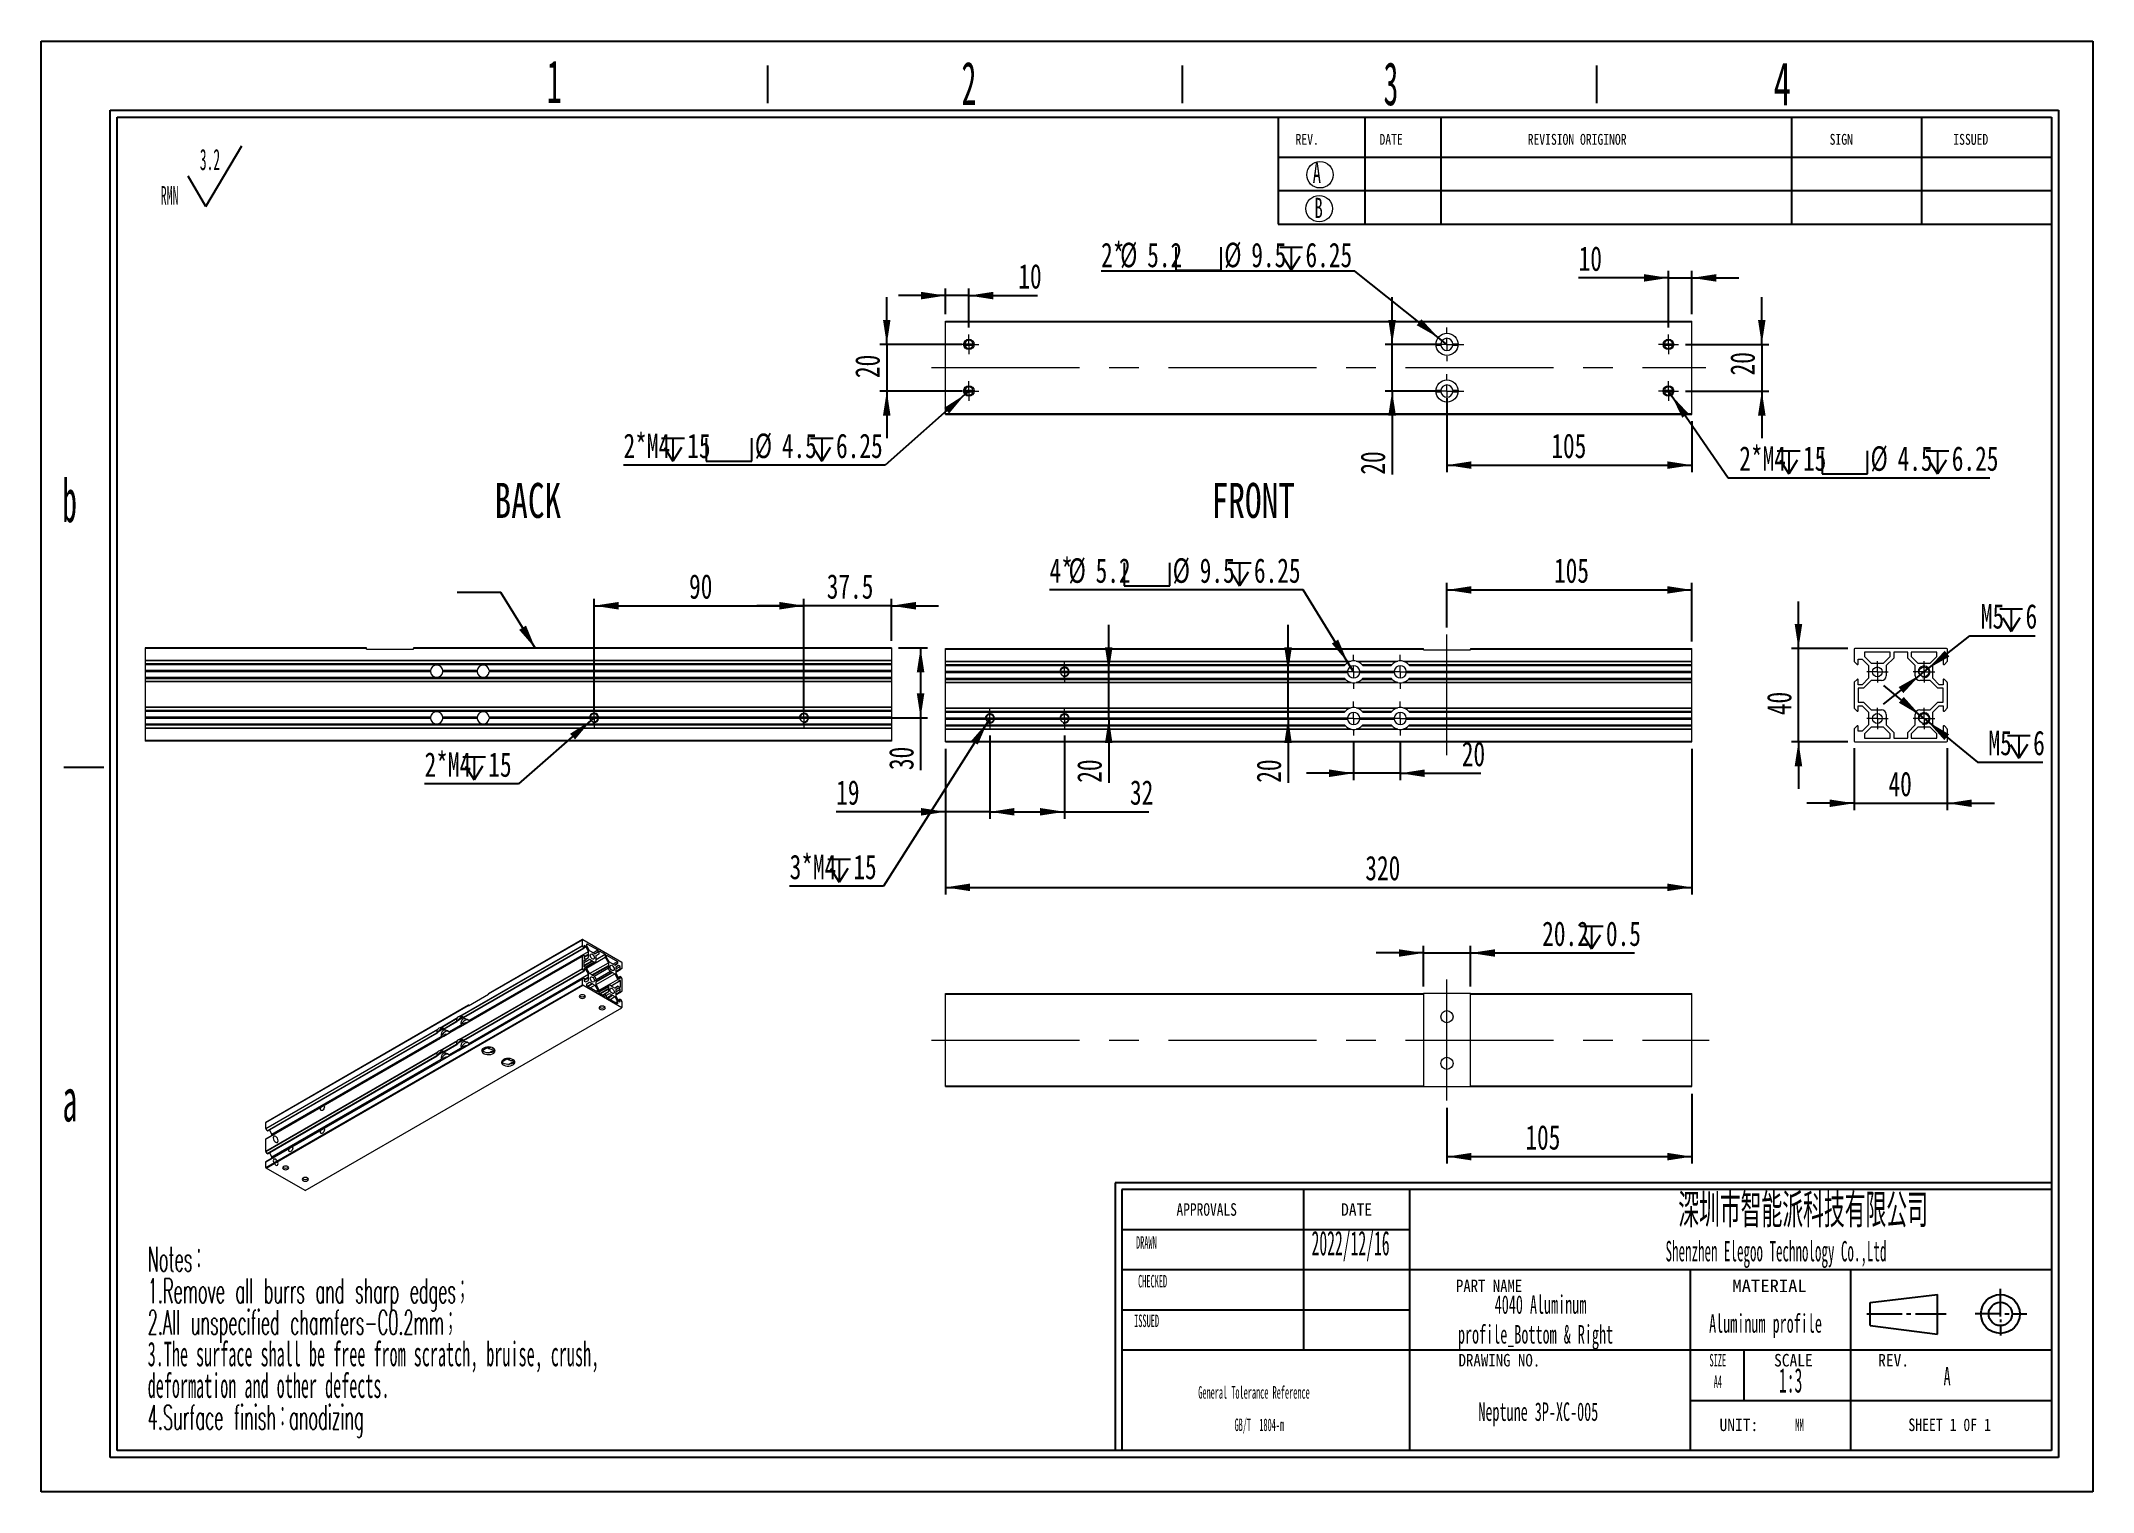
# Model space of a CAD drawing. Header units: millimetres. Extents: x 2 to 295, y 1 to 209.
import ezdxf

# ---------------------------------------------------------------- set-up
doc = ezdxf.new("R2010")
doc.units = ezdxf.units.MM
doc.linetypes.add('CENTER', pattern=[10.16, 6.35, -1.27, 1.27, -1.27])
doc.linetypes.add('CENTERX2', pattern=[20.32, 12.7, -2.54, 2.54, -2.54])
doc.layers.add('DIM', color=5, linetype='Continuous')
doc.layers.add('SLD-0', color=179, linetype='Continuous')
doc.layers.add('中心线', color=1, linetype='CENTER', lineweight=15)
doc.styles.add('SLDTEXTSTYLE0', font='TXT', dxfattribs={"width": 0.56})
doc.styles.add('SLDTEXTSTYLE1', font='TXT', dxfattribs={"width": 0.469})
doc.styles.add('SLDTEXTSTYLE10', font='TXT', dxfattribs={"width": 0.7865})
doc.styles.add('SLDTEXTSTYLE11', font='TXT', dxfattribs={"width": 0.862222})
doc.styles.add('SLDTEXTSTYLE12', font='TXT', dxfattribs={"width": 1.089})
doc.styles.add('SLDTEXTSTYLE13', font='TXT', dxfattribs={"width": 0.56, "bigfont": 'bigfont'})
doc.styles.add('SLDTEXTSTYLE14', font='TXT', dxfattribs={"width": 0.805625})
doc.styles.add('SLDTEXTSTYLE2', font='TXT', dxfattribs={"width": 0.7})
doc.styles.add('SLDTEXTSTYLE3', font='TXT', dxfattribs={"width": 0.484, "bigfont": 'bigfont'})
doc.styles.add('SLDTEXTSTYLE4', font='TXT', dxfattribs={"width": 0.484})
doc.styles.add('SLDTEXTSTYLE5', font='TXT', dxfattribs={"width": 0.40535})
doc.styles.add('SLDTEXTSTYLE6', font='TXT', dxfattribs={"width": 0.6})
doc.styles.add('SLDTEXTSTYLE7', font='TXT', dxfattribs={"width": 0.5025})
doc.styles.add('SLDTEXTSTYLE8', font='TXT', dxfattribs={"width": 0.9075})
doc.styles.add('SLDTEXTSTYLE9', font='TXT', dxfattribs={"width": 0.870455})
doc.dimstyles.new('SLDDIMSTYLE0', dxfattribs={"dimtxt": 3.5, "dimasz": 3.5, "dimexe": 0, "dimexo": 0.0625, "dimgap": 0.875, "dimtad": 2, "dimlfac": 3, "dimrnd": 1e-09, "dimzin": 12, "dimdsep": 46, "dimtxsty": 'SLDTEXTSTYLE1', "dimsah": 1, "dimcen": 0.09, "dimadec": 0, "dimazin": 3, "dimtfac": 1, "dimtofl": 0, "dimtmove": 0, "dimatfit": 3, "dimfxl": 0, "dimfrac": 2, "dimtolj": 1, "dimtzin": 12, "dimarcsym": 0})
doc.dimstyles.new('SLDDIMSTYLE1', dxfattribs={"dimtxt": 3.5, "dimasz": 3.5, "dimexe": 0, "dimexo": 0.0625, "dimgap": 0.875, "dimtad": 2, "dimlfac": 3, "dimrnd": 1e-09, "dimzin": 12, "dimdsep": 46, "dimtxsty": 'SLDTEXTSTYLE1', "dimsah": 1, "dimcen": 0.09, "dimadec": 0, "dimazin": 3, "dimtfac": 1, "dimtmove": 0, "dimatfit": 0, "dimfxl": 0, "dimfrac": 2, "dimtolj": 1, "dimtzin": 12, "dimarcsym": 0})
doc.dimstyles.new('SLDDIMSTYLE2', dxfattribs={"dimtxt": 3.5, "dimasz": 3.5, "dimexe": 0, "dimexo": 0.0625, "dimgap": 0.875, "dimtad": 0, "dimtih": 1, "dimtoh": 1, "dimlfac": 3, "dimrnd": 1e-09, "dimzin": 12, "dimdsep": 46, "dimtxsty": 'SLDTEXTSTYLE1', "dimsah": 1, "dimcen": 0, "dimadec": 0, "dimazin": 3, "dimtfac": 1, "dimtofl": 0, "dimtmove": 0, "dimatfit": 3, "dimfxl": 0, "dimfrac": 2, "dimtolj": 1, "dimtzin": 12, "dimarcsym": 0})
doc.dimstyles.new('SLDDIMSTYLE3', dxfattribs={"dimtxt": 3.5, "dimasz": 3.5, "dimexe": 0, "dimexo": 0.0625, "dimgap": 0.875, "dimtad": 0, "dimtih": 1, "dimtoh": 1, "dimlfac": 3, "dimrnd": 1e-09, "dimzin": 12, "dimdsep": 46, "dimtxsty": 'SLDTEXTSTYLE1', "dimsah": 1, "dimcen": 0, "dimadec": 0, "dimazin": 3, "dimtfac": 1, "dimtmove": 0, "dimatfit": 3, "dimfxl": 0, "dimfrac": 2, "dimtolj": 1, "dimtzin": 12, "dimarcsym": 0})
doc.dimstyles.new('SLDDIMSTYLE4', dxfattribs={"dimtxt": 3.5, "dimasz": 3.5, "dimexe": 0, "dimexo": 0.0625, "dimgap": 0.875, "dimtad": 0, "dimtih": 1, "dimtoh": 1, "dimlfac": 3, "dimrnd": 1e-09, "dimzin": 12, "dimdsep": 46, "dimtxsty": 'SLDTEXTSTYLE1', "dimsah": 1, "dimcen": 0, "dimadec": 0, "dimazin": 3, "dimtfac": 1, "dimtofl": 0, "dimtmove": 0, "dimatfit": 3, "dimfxl": 0, "dimfrac": 2, "dimtolj": 1, "dimtzin": 12, "dimarcsym": 0})
doc.dimstyles.new('SLDDIMSTYLE6', dxfattribs={"dimtxt": 0.18, "dimasz": 3.5, "dimexe": 0, "dimexo": 0.0625, "dimgap": 0, "dimtad": 0, "dimtih": 1, "dimtoh": 1, "dimdec": 0, "dimrnd": 1e-09, "dimzin": 0, "dimdsep": 46, "dimtxsty": 'Standard', "dimsah": 1, "dimcen": 0.09, "dimadec": 0, "dimazin": 0, "dimtfac": 3.5, "dimtdec": 0, "dimtofl": 0, "dimtmove": 0, "dimatfit": 3, "dimfxl": 0, "dimfrac": 2, "dimtolj": 1, "dimtzin": 0, "dimarcsym": 0})

msp = doc.modelspace()

# ---------------------------------------------------------------- texts
at = {"color": 7, "linetype": 'Continuous', "lineweight": 0, "attachment_point": 1}
for s, insert, char_height, style in [('BACK', (66.6349, 145.5148), 5, 'SLDTEXTSTYLE2'), ('FRONT', (169.1301, 145.5148), 5, 'SLDTEXTSTYLE2'), ('2022/12/16', (183.4114, 38.6085), 3.5, 'SLDTEXTSTYLE1'), ('1:3', (250.2177, 19.0012), 3.5, 'SLDTEXTSTYLE1')]:
    msp.add_mtext(s, dxfattribs=dict(at, insert=insert, char_height=char_height, style=style))
at = {"layer": 'SLD-0'}
for s, insert, char_height, attachment_point, style in [('1', (74.111, 205.9712), 6.172, 1, 'SLDTEXTSTYLE7'), ('2', (133.3881, 205.7276), 6.172, 1, 'SLDTEXTSTYLE7'), ('3', (193.7066, 205.6655), 6.172, 1, 'SLDTEXTSTYLE7'), ('4', (249.4405, 205.6593), 6.172, 1, 'SLDTEXTSTYLE6'), ('A', (183.5778, 191.2862), 2.9034, 1, 'SLDTEXTSTYLE6'), ('B', (183.8319, 186.2712), 2.9034, 1, 'SLDTEXTSTYLE6'), ('b', (4.8346, 146.0918), 6.172, 1, 'SLDTEXTSTYLE7'), ('a', (4.8798, 60.4234), 6.172, 1, 'SLDTEXTSTYLE7'), ('\\M+1905B圳\\M+18E73\\M+19271\\M+1945C\\M+19468\\M+189C8\\M+18B5A\\M+1974C\\M+18CC0\\M+18CF6\\M+18E69', (253.6756, 43.9429), 4.82808, 2, 'SLDTEXTSTYLE13'), ('Aluminum profile', (248.304, 26.7057), 2.645833, 2, 'SLDTEXTSTYLE0'), ('A', (274.2584, 19.1737), 2.6458, 2, 'SLDTEXTSTYLE0'), ('Neptune 3P-XC-005', (215.8264, 14.0956), 2.645833, 2, 'SLDTEXTSTYLE0')]:
    msp.add_mtext(s, dxfattribs=dict(at, insert=insert, char_height=char_height, attachment_point=attachment_point, style=style))
at = {"layer": 'SLD-0', "color": 179}
for s, insert, char_height, attachment_point, style in [('REV.', (181.1288, 195.4001), 1.55363, 1, 'SLDTEXTSTYLE10'), ('DATE', (193.1265, 195.4001), 1.55363, 1, 'SLDTEXTSTYLE10'), ('REVISION ORIGINOR', (214.3082, 195.4001), 1.553633, 1, 'SLDTEXTSTYLE10'), ('SIGN', (257.4664, 195.4001), 1.55363, 1, 'SLDTEXTSTYLE10'), ('ISSUED', (275.1481, 195.4001), 1.55363, 1, 'SLDTEXTSTYLE10'), ('APPROVALS', (168.4266, 42.5627), 1.79265, 2, 'SLDTEXTSTYLE10'), ('DATE', (189.8496, 42.5627), 1.79265, 2, 'SLDTEXTSTYLE8'), ('DRAWN', (159.8036, 37.8529), 1.79265, 2, 'SLDTEXTSTYLE5'), ('Shenzhen Elegoo Technology Co.,Ltd', (249.7983, 37.1647), 2.910417, 2, 'SLDTEXTSTYLE1'), ('CHECKED', (160.6957, 32.3147), 1.79265, 2, 'SLDTEXTSTYLE5'), ('PART NAME', (208.7939, 31.6454), 1.79265, 2, 'SLDTEXTSTYLE11'), ('MATERIAL', (248.8802, 31.6454), 1.79265, 2, 'SLDTEXTSTYLE12'), ('ISSUED', (159.837, 26.6544), 1.79265, 2, 'SLDTEXTSTYLE5'), ('DRAWING NO.', (210.268, 21.0216), 1.792654, 2, 'SLDTEXTSTYLE9'), ('SIZE', (241.4789, 21.0216), 1.79265, 2, 'SLDTEXTSTYLE5'), ('SCALE', (252.2889, 21.0216), 1.79265, 2, 'SLDTEXTSTYLE8'), ('REV.', (266.6102, 21.0216), 1.79265, 2, 'SLDTEXTSTYLE8'), ('A4', (241.4898, 17.9531), 1.79265, 2, 'SLDTEXTSTYLE5'), ('UNIT:', (244.4987, 11.7907), 1.79265, 2, 'SLDTEXTSTYLE8'), ('MM', (253.1609, 11.7907), 1.79265, 2, 'SLDTEXTSTYLE4'), ('SHEET 1 0F 1', (274.62, 11.7907), 1.792654, 2, 'SLDTEXTSTYLE14')]:
    msp.add_mtext(s, dxfattribs=dict(at, insert=insert, char_height=char_height, attachment_point=attachment_point, style=style))

# ---------------------------------------------------------------- blocks, each defined once
blk = doc.blocks.new('SW_NOTE_0')
at = {"layer": 'SLD-0', "color": 0, "char_height": 2.6458, "attachment_point": 2, "style": 'SLDTEXTSTYLE0'}
for s, insert in [('4040 Aluminum', (8.17, 3.41)), ('profile_Bottom & Right', (7.45, -0.85))]:
    blk.add_mtext(s, dxfattribs=dict(at, insert=insert))
blk = doc.blocks.new('SW_NOTE_1')
at = {"layer": 'SLD-0', "color": 0, "char_height": 3.5, "attachment_point": 1}
for s, insert, style in [('Notes\\M+18146', (0, 4.51), 'SLDTEXTSTYLE3'), ('1.Remove all burrs and sharp edges\\M+18147', (0, -0.01), 'SLDTEXTSTYLE3'), ('2.All unspecified chamfers-C0.2mm\\M+18147', (0, -4.53), 'SLDTEXTSTYLE3'), ('3.The surface shall be free from scratch, bruise, crush,', (0, -9.05), 'SLDTEXTSTYLE4'), ('deformation and other defects.', (0, -13.57), 'SLDTEXTSTYLE4'), ('4.Surface finish\\M+18146anodizing', (0, -18.09), 'SLDTEXTSTYLE3')]:
    blk.add_mtext(s, dxfattribs=dict(at, insert=insert, style=style))
blk = doc.blocks.new('SW_NOTE_2')
at = {"layer": 'SLD-0', "color": 0}
for q in [(11.56, 9.16), (3.9, 4.83)]:
    blk.add_line((6.45, 0.49), q, dxfattribs=at)
at = {"layer": 'SLD-0', "color": 0, "attachment_point": 1, "style": 'SLDTEXTSTYLE1'}
for s, insert, char_height in [('3.2', (5.58, 8.73), 3.032), ('RMN', (0, 3.41), 2.646)]:
    blk.add_mtext(s, dxfattribs=dict(at, insert=insert, char_height=char_height))
blk = doc.blocks.new('SW_NOTE_3')
at = {"layer": 'SLD-0', "color": 0, "char_height": 1.7927, "attachment_point": 2, "style": 'SLDTEXTSTYLE4'}
for s, insert in [('General Tolerance Reference', (12.75, 2.31)), ('GB/T  1804-m', (13.51, -2.32))]:
    blk.add_mtext(s, dxfattribs=dict(at, insert=insert))
blk = doc.blocks.new('_D')
at = {"layer": 'DIM'}
for p, q in [((131.1, 107.51), (131.1, 86.71)), ((237.77, 107.51), (237.77, 86.71)), ((131.1, 87.71), (237.77, 87.71))]:
    blk.add_line(p, q, dxfattribs=at)
for points in [[(131.1, 87.71), (134.6, 87.17), (134.6, 88.25)], [(237.77, 87.71), (234.27, 88.25), (234.27, 87.17)]]:
    blk.add_solid(points, dxfattribs=at)
at = {"layer": 'DIM', "insert": (191.1, 92.22), "char_height": 3.5, "attachment_point": 1, "style": 'SLDTEXTSTYLE2'}
blk.add_mtext('320', dxfattribs=at)
blk = doc.blocks.new('_D_1')
at = {"layer": 'DIM'}
for p, q in [((202.77, 124.84), (202.77, 131.22)), ((202.77, 130.22), (237.77, 130.22)), ((237.77, 122.84), (237.77, 131.22))]:
    blk.add_line(p, q, dxfattribs=at)
for points in [[(202.77, 130.22), (206.27, 129.69), (206.27, 130.76)], [(237.77, 130.22), (234.27, 130.76), (234.27, 129.69)]]:
    blk.add_solid(points, dxfattribs=at)
at = {"layer": 'DIM', "insert": (218.07, 134.74), "char_height": 3.5, "attachment_point": 1, "style": 'SLDTEXTSTYLE2'}
blk.add_mtext('105', dxfattribs=at)
blk = doc.blocks.new('_D_2')
at = {"layer": 'DIM'}
for p, q in [((189.43, 108.43), (189.43, 103.02)), ((196.1, 108.43), (196.1, 103.02)), ((189.43, 104.02), (182.7, 104.02)), ((196.1, 104.02), (189.43, 104.02)), ((196.1, 104.02), (207.61, 104.02))]:
    blk.add_line(p, q, dxfattribs=at)
for points in [[(189.43, 104.02), (185.93, 104.56), (185.93, 103.48)], [(196.1, 104.02), (199.6, 103.48), (199.6, 104.56)]]:
    blk.add_solid(points, dxfattribs=at)
at = {"layer": 'DIM', "insert": (204.89, 108.53), "char_height": 3.5, "attachment_point": 1, "style": 'SLDTEXTSTYLE2'}
blk.add_mtext('20', dxfattribs=at)
blk = doc.blocks.new('_D_3')
at = {"layer": 'DIM'}
for p, q in [((180.06, 118.51), (180.06, 125.24)), ((188.43, 118.51), (179.06, 118.51)), ((180.06, 111.84), (180.06, 118.51)), ((188.43, 111.84), (179.06, 111.84)), ((180.06, 111.84), (180.06, 102.66))]:
    blk.add_line(p, q, dxfattribs=at)
for points in [[(180.06, 118.51), (180.6, 122.01), (179.53, 122.01)], [(180.06, 111.84), (179.53, 108.34), (180.6, 108.34)]]:
    blk.add_solid(points, dxfattribs=at)
at = {"layer": 'DIM', "insert": (175.55, 102.66), "char_height": 3.5, "attachment_point": 1, "rotation": 90, "style": 'SLDTEXTSTYLE2'}
blk.add_mtext('20', dxfattribs=at)
blk = doc.blocks.new('SW_SYMBOL_HOLE_SPOT')
at = {"layer": 'DIM', "color": 0}
for p, q in [((0, 875), (0, 75)), ((1600, 75), (1600, 875)), ((0, 75), (1600, 75))]:
    blk.add_line(p, q, dxfattribs=at)
blk = doc.blocks.new('SW_SYMBOL_HOLE_DEPTH')
at = {"layer": 'DIM', "color": 0}
for p, q in [((0, 875), (800, 875)), ((400, 875), (400, 75)), ((100, 555), (400, 75)), ((700, 555), (400, 75))]:
    blk.add_line(p, q, dxfattribs=at)
blk = doc.blocks.new('_D_4')
at = {"layer": 'DIM'}
for p, q in [((182.21, 130.22), (145.96, 130.22)), ((188.6, 119.86), (182.21, 130.22)), ((189.43, 118.51), (188.6, 119.86))]:
    blk.add_line(p, q, dxfattribs=at)
blk.add_solid([(188.6, 119.86), (187.22, 123.12), (186.31, 122.56)], dxfattribs=at)
at = {"layer": 'DIM', "xscale": 0.004072727272727273, "yscale": 0.004072727272727273, "zscale": 0.004072727272727273}
for name, p in [('SW_SYMBOL_HOLE_SPOT', (156.64, 130.51)), ('SW_SYMBOL_HOLE_DEPTH', (171.51, 130.51))]:
    blk.add_blockref(name, p, dxfattribs=at)
at = {"layer": 'DIM', "char_height": 3.5, "attachment_point": 1, "style": 'SLDTEXTSTYLE2'}
for s, insert in [('4*', (145.96, 134.74)), ('%%c', (148.68, 134.74)), ('5.2', (152.55, 134.74)), ('%%c', (163.56, 134.74)), ('9.5', (167.43, 134.74)), ('6.25', (175.18, 134.74))]:
    blk.add_mtext(s, dxfattribs=dict(at, insert=insert))
blk = doc.blocks.new('_D_5')
at = {"layer": 'DIM'}
for p, q in [((137.43, 109.43), (137.43, 97.51)), ((148.1, 109.43), (148.1, 97.51)), ((137.43, 98.51), (148.1, 98.51)), ((148.1, 98.51), (160.18, 98.51))]:
    blk.add_line(p, q, dxfattribs=at)
for points in [[(137.43, 98.51), (140.93, 97.97), (140.93, 99.05)], [(148.1, 98.51), (144.6, 99.05), (144.6, 97.97)]]:
    blk.add_solid(points, dxfattribs=at)
at = {"layer": 'DIM', "insert": (157.46, 103.02), "char_height": 3.5, "attachment_point": 1, "style": 'SLDTEXTSTYLE2'}
blk.add_mtext('32', dxfattribs=at)
blk = doc.blocks.new('_D_6')
at = {"layer": 'DIM'}
for p, q in [((137.43, 109.43), (137.43, 97.51)), ((131.1, 107.51), (131.1, 97.51)), ((131.1, 98.51), (115.47, 98.51)), ((137.43, 98.51), (131.1, 98.51)), ((137.43, 98.51), (144.17, 98.51))]:
    blk.add_line(p, q, dxfattribs=at)
for points in [[(131.1, 98.51), (127.6, 99.05), (127.6, 97.97)], [(137.43, 98.51), (140.93, 97.97), (140.93, 99.05)]]:
    blk.add_solid(points, dxfattribs=at)
at = {"layer": 'DIM', "insert": (115.47, 103.02), "char_height": 3.5, "attachment_point": 1, "style": 'SLDTEXTSTYLE2'}
blk.add_mtext('19', dxfattribs=at)
blk = doc.blocks.new('_D_7')
at = {"layer": 'DIM'}
for p, q in [((154.43, 118.51), (154.43, 125.24)), ((149.1, 118.51), (155.43, 118.51)), ((154.43, 111.84), (154.43, 118.51)), ((149.1, 111.84), (155.43, 111.84)), ((154.43, 111.84), (154.43, 102.66))]:
    blk.add_line(p, q, dxfattribs=at)
for points in [[(154.43, 118.51), (154.96, 122.01), (153.89, 122.01)], [(154.43, 111.84), (153.89, 108.34), (154.96, 108.34)]]:
    blk.add_solid(points, dxfattribs=at)
at = {"layer": 'DIM', "insert": (149.91, 102.66), "char_height": 3.5, "attachment_point": 1, "rotation": 90, "style": 'SLDTEXTSTYLE2'}
blk.add_mtext('20', dxfattribs=at)
blk = doc.blocks.new('_D_8')
at = {"layer": 'DIM'}
for p, q in [((137.43, 111.84), (137.12, 111.35)), ((137.12, 111.35), (122.23, 87.87)), ((122.23, 87.87), (108.81, 87.87))]:
    blk.add_line(p, q, dxfattribs=at)
blk.add_solid([(137.12, 111.35), (134.79, 108.68), (135.7, 108.11)], dxfattribs=at)
at = {"layer": 'DIM', "xscale": 0.004072727272727273, "yscale": 0.004072727272727273, "zscale": 0.004072727272727273}
blk.add_blockref('SW_SYMBOL_HOLE_DEPTH', (114.26, 88.16), dxfattribs=at)
at = {"layer": 'DIM', "char_height": 3.5, "attachment_point": 1, "style": 'SLDTEXTSTYLE2'}
for s, insert in [('3*M4', (108.81, 92.38)), ('15', (117.92, 92.38))]:
    blk.add_mtext(s, dxfattribs=dict(at, insert=insert))
blk = doc.blocks.new('SW_CENTERMARKSYMBOL_0')
at = {"layer": '中心线', "color": 0}
for p, q in [((-1.67, 0), (-2.42, 0)), ((0, 0), (-0.83, 0)), ((0, 1.67), (0, 2.42)), ((0, 0), (0, 0.83)), ((0, 0), (0, -0.83)), ((0, 0), (0.83, 0)), ((1.67, 0), (2.42, 0)), ((0, -1.67), (0, -2.42))]:
    blk.add_line(p, q, dxfattribs=at)
blk = doc.blocks.new('SW_CENTERMARKSYMBOL_1')
at = {"layer": '中心线', "color": 0}
for p, q in [((-1.67, 0), (-2.42, 0)), ((0, 0), (-0.83, 0)), ((0, 1.67), (0, 2.42)), ((0, 0), (0, 0.83)), ((0, 0), (0, -0.83)), ((0, 0), (0.83, 0)), ((1.67, 0), (2.42, 0)), ((0, -1.67), (0, -2.42))]:
    blk.add_line(p, q, dxfattribs=at)
blk = doc.blocks.new('SW_CENTERMARKSYMBOL_2')
at = {"layer": '中心线', "color": 0}
for p, q in [((-1.67, 0), (-2.42, 0)), ((0, 0), (-0.83, 0)), ((0, 1.67), (0, 2.42)), ((0, 0), (0, 0.83)), ((0, 0), (0, -0.83)), ((0, 0), (0.83, 0)), ((1.67, 0), (2.42, 0)), ((0, -1.67), (0, -2.42))]:
    blk.add_line(p, q, dxfattribs=at)
blk = doc.blocks.new('SW_CENTERMARKSYMBOL_3')
at = {"layer": '中心线', "color": 0}
for p, q in [((-1.67, 0), (-2.42, 0)), ((0, 0), (-0.83, 0)), ((0, 1.67), (0, 2.42)), ((0, 0), (0, 0.83)), ((0, 0), (0, -0.83)), ((0, 0), (0.83, 0)), ((1.67, 0), (2.42, 0)), ((0, -1.67), (0, -2.42))]:
    blk.add_line(p, q, dxfattribs=at)
blk = doc.blocks.new('SW_CENTERMARKSYMBOL_4')
at = {"layer": '中心线', "color": 0}
for p, q in [((-0.83, 0), (-1.42, 0)), ((0, 0), (-0.83, 0)), ((0, 0.83), (0, 1.42)), ((0, 0), (0, 0.83)), ((0, 0), (0, -0.83)), ((0, 0), (0.83, 0)), ((0.83, 0), (1.42, 0)), ((0, -0.83), (0, -1.42))]:
    blk.add_line(p, q, dxfattribs=at)
blk = doc.blocks.new('SW_CENTERMARKSYMBOL_5')
at = {"layer": '中心线', "color": 0}
for p, q in [((-0.83, 0), (-1.42, 0)), ((0, 0), (-0.83, 0)), ((0, 0.83), (0, 1.42)), ((0, 0), (0, 0.83)), ((0, 0), (0, -0.83)), ((0, 0), (0.83, 0)), ((0.83, 0), (1.42, 0)), ((0, -0.83), (0, -1.42))]:
    blk.add_line(p, q, dxfattribs=at)
blk = doc.blocks.new('SW_CENTERMARKSYMBOL_6')
at = {"layer": '中心线', "color": 0}
for p, q in [((-0.83, 0), (-1.42, 0)), ((0, 0), (-0.83, 0)), ((0, 0.83), (0, 1.42)), ((0, 0), (0, 0.83)), ((0, 0), (0, -0.83)), ((0, 0), (0.83, 0)), ((0.83, 0), (1.42, 0)), ((0, -0.83), (0, -1.42))]:
    blk.add_line(p, q, dxfattribs=at)
blk = doc.blocks.new('_D_9')
at = {"layer": 'DIM'}
for p, q in [((260.96, 107.61), (260.96, 98.73)), ((274.29, 107.61), (274.29, 98.73)), ((260.96, 99.73), (254.23, 99.73)), ((260.96, 99.73), (274.29, 99.73)), ((274.29, 99.73), (281.02, 99.73))]:
    blk.add_line(p, q, dxfattribs=at)
for points in [[(260.96, 99.73), (257.46, 100.27), (257.46, 99.19)], [(274.29, 99.73), (277.79, 99.19), (277.79, 100.27)]]:
    blk.add_solid(points, dxfattribs=at)
at = {"layer": 'DIM', "insert": (265.88, 104.24), "char_height": 3.5, "attachment_point": 1, "style": 'SLDTEXTSTYLE2'}
blk.add_mtext('40', dxfattribs=at)
blk = doc.blocks.new('_D_10')
at = {"layer": 'DIM'}
for p, q in [((253.01, 121.84), (253.01, 128.58)), ((260.06, 121.84), (252.01, 121.84)), ((253.01, 108.51), (253.01, 121.84)), ((260.06, 108.51), (252.01, 108.51)), ((253.01, 108.51), (253.01, 101.78))]:
    blk.add_line(p, q, dxfattribs=at)
for points in [[(253.01, 121.84), (253.55, 125.34), (252.47, 125.34)], [(253.01, 108.51), (252.47, 105.01), (253.55, 105.01)]]:
    blk.add_solid(points, dxfattribs=at)
at = {"layer": 'DIM', "insert": (248.5, 112.32), "char_height": 3.5, "attachment_point": 1, "rotation": 90, "style": 'SLDTEXTSTYLE2'}
blk.add_mtext('40', dxfattribs=at)
blk = doc.blocks.new('_D_11')
at = {"layer": 'DIM'}
for p, q in [((271.51, 118.95), (277.49, 123.68)), ((277.49, 123.68), (286.83, 123.68)), ((270.41, 118.08), (265.13, 113.9)), ((270.41, 118.08), (271.51, 118.95))]:
    blk.add_line(p, q, dxfattribs=at)
for points in [[(271.51, 118.95), (274.59, 120.7), (273.92, 121.54)], [(270.41, 118.08), (267.33, 116.33), (268, 115.48)]]:
    blk.add_solid(points, dxfattribs=at)
at = {"layer": 'DIM', "xscale": 0.004072727272727273, "yscale": 0.004072727272727273, "zscale": 0.004072727272727273}
blk.add_blockref('SW_SYMBOL_HOLE_DEPTH', (281.8, 123.97), dxfattribs=at)
at = {"layer": 'DIM', "char_height": 3.5, "attachment_point": 1, "style": 'SLDTEXTSTYLE2'}
for s, insert in [('M5', (279.08, 128.2)), ('6', (285.47, 128.2))]:
    blk.add_mtext(s, dxfattribs=dict(at, insert=insert))
blk = doc.blocks.new('_D_12')
at = {"layer": 'DIM'}
for p, q in [((270.42, 112.29), (265.22, 116.56)), ((270.42, 112.29), (271.5, 111.4)), ((271.5, 111.4), (278.58, 105.58)), ((278.58, 105.58), (287.92, 105.58))]:
    blk.add_line(p, q, dxfattribs=at)
for points in [[(270.42, 112.29), (268.06, 114.93), (267.37, 114.09)], [(271.5, 111.4), (273.86, 108.76), (274.55, 109.59)]]:
    blk.add_solid(points, dxfattribs=at)
at = {"layer": 'DIM', "xscale": 0.004072727272727273, "yscale": 0.004072727272727273, "zscale": 0.004072727272727273}
blk.add_blockref('SW_SYMBOL_HOLE_DEPTH', (282.89, 105.87), dxfattribs=at)
at = {"layer": 'DIM', "char_height": 3.5, "attachment_point": 1, "style": 'SLDTEXTSTYLE2'}
for s, insert in [('M5', (280.17, 110.1)), ('6', (286.56, 110.1))]:
    blk.add_mtext(s, dxfattribs=dict(at, insert=insert))
blk = doc.blocks.new('SW_CENTERMARKSYMBOL_7')
at = {"layer": '中心线', "color": 0}
for p, q in [((-0.83, 0), (-1.53, 0)), ((0, 0), (-0.83, 0)), ((0, 0.83), (0, 1.53)), ((0, 0), (0, 0.83)), ((0, 0), (0, -0.83)), ((0, 0), (0.83, 0)), ((0.83, 0), (1.53, 0)), ((0, -0.83), (0, -1.53))]:
    blk.add_line(p, q, dxfattribs=at)
blk = doc.blocks.new('SW_CENTERMARKSYMBOL_8')
at = {"layer": '中心线', "color": 0}
for p, q in [((-0.83, 0), (-1.53, 0)), ((0, 0), (-0.83, 0)), ((0, 0.83), (0, 1.53)), ((0, 0), (0, 0.83)), ((0, 0), (0, -0.83)), ((0, 0), (0.83, 0)), ((0.83, 0), (1.53, 0)), ((0, -0.83), (0, -1.53))]:
    blk.add_line(p, q, dxfattribs=at)
blk = doc.blocks.new('SW_CENTERMARKSYMBOL_9')
at = {"layer": '中心线', "color": 0}
for p, q in [((-0.83, 0), (-1.53, 0)), ((0, 0), (-0.83, 0)), ((0, 0.83), (0, 1.53)), ((0, 0), (0, 0.83)), ((0, 0), (0, -0.83)), ((0, 0), (0.83, 0)), ((0.83, 0), (1.53, 0)), ((0, -0.83), (0, -1.53))]:
    blk.add_line(p, q, dxfattribs=at)
blk = doc.blocks.new('SW_CENTERMARKSYMBOL_10')
at = {"layer": '中心线', "color": 0}
for p, q in [((-0.83, 0), (-1.53, 0)), ((0, 0), (-0.83, 0)), ((0, 0.83), (0, 1.53)), ((0, 0), (0, 0.83)), ((0, 0), (0, -0.83)), ((0, 0), (0.83, 0)), ((0.83, 0), (1.53, 0)), ((0, -0.83), (0, -1.53))]:
    blk.add_line(p, q, dxfattribs=at)
blk = doc.blocks.new('_D_13')
at = {"layer": 'DIM'}
for p, q in [((199.4, 73.56), (199.4, 79.33)), ((206.13, 73.56), (206.13, 79.33)), ((199.4, 78.33), (192.67, 78.33)), ((199.4, 78.33), (206.13, 78.33)), ((206.13, 78.33), (229.57, 78.33))]:
    blk.add_line(p, q, dxfattribs=at)
for points in [[(199.4, 78.33), (195.9, 78.86), (195.9, 77.79)], [(206.13, 78.33), (209.63, 77.79), (209.63, 78.86)]]:
    blk.add_solid(points, dxfattribs=at)
at = {"layer": 'DIM', "xscale": 0.004072727272727273, "yscale": 0.004072727272727273, "zscale": 0.004072727272727273}
blk.add_blockref('SW_SYMBOL_HOLE_DEPTH', (221.82, 78.61), dxfattribs=at)
at = {"layer": 'DIM', "char_height": 3.5, "attachment_point": 1, "style": 'SLDTEXTSTYLE2'}
for s, insert in [('20.2', (216.38, 82.84)), ('0.5', (225.49, 82.84))]:
    blk.add_mtext(s, dxfattribs=dict(at, insert=insert))
blk = doc.blocks.new('_D_14')
at = {"layer": 'DIM'}
for p, q in [((202.77, 56.22), (202.77, 48.22)), ((237.77, 58.22), (237.77, 48.22)), ((202.77, 49.22), (237.77, 49.22))]:
    blk.add_line(p, q, dxfattribs=at)
for points in [[(202.77, 49.22), (206.27, 48.68), (206.27, 49.76)], [(237.77, 49.22), (234.27, 49.76), (234.27, 48.68)]]:
    blk.add_solid(points, dxfattribs=at)
at = {"layer": 'DIM', "insert": (213.98, 53.73), "char_height": 3.5, "attachment_point": 1, "style": 'SLDTEXTSTYLE2'}
blk.add_mtext('105', dxfattribs=at)
blk = doc.blocks.new('_D_15')
at = {"layer": 'DIM'}
for p, q in [((202.77, 157.65), (202.77, 147.06)), ((237.77, 154.32), (237.77, 147.06)), ((202.77, 148.06), (237.77, 148.06))]:
    blk.add_line(p, q, dxfattribs=at)
for points in [[(202.77, 148.06), (206.27, 147.52), (206.27, 148.6)], [(237.77, 148.06), (234.27, 148.6), (234.27, 147.52)]]:
    blk.add_solid(points, dxfattribs=at)
at = {"layer": 'DIM', "insert": (217.69, 152.57), "char_height": 3.5, "attachment_point": 1, "style": 'SLDTEXTSTYLE2'}
blk.add_mtext('105', dxfattribs=at)
blk = doc.blocks.new('_D_16')
at = {"layer": 'DIM'}
for p, q in [((194.93, 165.32), (194.93, 172.05)), ((201.77, 165.32), (193.93, 165.32)), ((194.93, 158.65), (194.93, 165.32)), ((201.77, 158.65), (193.93, 158.65)), ((194.93, 158.65), (194.93, 146.7))]:
    blk.add_line(p, q, dxfattribs=at)
for points in [[(194.93, 165.32), (195.47, 168.82), (194.39, 168.82)], [(194.93, 158.65), (194.39, 155.15), (195.47, 155.15)]]:
    blk.add_solid(points, dxfattribs=at)
at = {"layer": 'DIM', "insert": (190.42, 146.7), "char_height": 3.5, "attachment_point": 1, "rotation": 90, "style": 'SLDTEXTSTYLE2'}
blk.add_mtext('20', dxfattribs=at)
blk = doc.blocks.new('_D_17')
at = {"layer": 'DIM'}
for p, q in [((189.58, 175.77), (153.33, 175.77)), ((201.53, 166.3), (189.58, 175.77)), ((202.77, 165.32), (201.53, 166.3))]:
    blk.add_line(p, q, dxfattribs=at)
blk.add_solid([(201.53, 166.3), (199.12, 168.9), (198.45, 168.05)], dxfattribs=at)
at = {"layer": 'DIM', "xscale": 0.004072727272727273, "yscale": 0.004072727272727273, "zscale": 0.004072727272727273}
for name, p in [('SW_SYMBOL_HOLE_SPOT', (164, 175.63)), ('SW_SYMBOL_HOLE_DEPTH', (178.88, 175.63))]:
    blk.add_blockref(name, p, dxfattribs=at)
at = {"layer": 'DIM', "char_height": 3.5, "attachment_point": 1, "style": 'SLDTEXTSTYLE2'}
for s, insert in [('2*', (153.33, 179.85)), ('%%c', (156.05, 179.85)), ('5.2', (159.92, 179.85)), ('%%c', (170.93, 179.85)), ('9.5', (174.8, 179.85)), ('6.25', (182.55, 179.85))]:
    blk.add_mtext(s, dxfattribs=dict(at, insert=insert))
blk = doc.blocks.new('_D_18')
at = {"layer": 'DIM'}
for p, q in [((131.1, 169.65), (131.1, 173.29)), ((134.43, 167.73), (134.43, 173.29)), ((131.1, 172.29), (124.37, 172.29)), ((134.43, 172.29), (131.1, 172.29)), ((134.43, 172.29), (144.22, 172.29))]:
    blk.add_line(p, q, dxfattribs=at)
for points in [[(131.1, 172.29), (127.6, 172.83), (127.6, 171.75)], [(134.43, 172.29), (137.93, 171.75), (137.93, 172.83)]]:
    blk.add_solid(points, dxfattribs=at)
at = {"layer": 'DIM', "insert": (141.5, 176.8), "char_height": 3.5, "attachment_point": 1, "style": 'SLDTEXTSTYLE2'}
blk.add_mtext('10', dxfattribs=at)
blk = doc.blocks.new('_D_19')
at = {"layer": 'DIM'}
for p, q in [((234.43, 174.82), (221.59, 174.82)), ((234.43, 167.73), (234.43, 175.82)), ((234.43, 174.82), (237.77, 174.82)), ((237.77, 169.65), (237.77, 175.82)), ((237.77, 174.82), (244.5, 174.82))]:
    blk.add_line(p, q, dxfattribs=at)
for points in [[(234.43, 174.82), (230.93, 175.36), (230.93, 174.28)], [(237.77, 174.82), (241.27, 174.28), (241.27, 175.36)]]:
    blk.add_solid(points, dxfattribs=at)
at = {"layer": 'DIM', "insert": (221.59, 179.33), "char_height": 3.5, "attachment_point": 1, "style": 'SLDTEXTSTYLE2'}
blk.add_mtext('10', dxfattribs=at)
blk = doc.blocks.new('_D_20')
at = {"layer": 'DIM'}
for p, q in [((122.7, 165.32), (122.7, 172.05)), ((133.43, 165.32), (121.7, 165.32)), ((122.7, 165.32), (122.7, 158.65)), ((133.43, 158.65), (121.7, 158.65)), ((122.7, 158.65), (122.7, 151.92))]:
    blk.add_line(p, q, dxfattribs=at)
for points in [[(122.7, 165.32), (123.23, 168.82), (122.16, 168.82)], [(122.7, 158.65), (122.16, 155.15), (123.23, 155.15)]]:
    blk.add_solid(points, dxfattribs=at)
at = {"layer": 'DIM', "insert": (118.18, 160.5), "char_height": 3.5, "attachment_point": 1, "rotation": 90, "style": 'SLDTEXTSTYLE2'}
blk.add_mtext('20', dxfattribs=at)
blk = doc.blocks.new('_D_21')
at = {"layer": 'DIM'}
for p, q in [((247.77, 165.32), (247.77, 172.05)), ((236.85, 165.32), (248.77, 165.32)), ((247.77, 165.32), (247.77, 158.65)), ((236.85, 158.65), (248.77, 158.65)), ((247.77, 158.65), (247.77, 151.92))]:
    blk.add_line(p, q, dxfattribs=at)
for points in [[(247.77, 165.32), (248.31, 168.82), (247.23, 168.82)], [(247.77, 158.65), (247.23, 155.15), (248.31, 155.15)]]:
    blk.add_solid(points, dxfattribs=at)
at = {"layer": 'DIM', "insert": (243.26, 160.88), "char_height": 3.5, "attachment_point": 1, "rotation": 90, "style": 'SLDTEXTSTYLE2'}
blk.add_mtext('20', dxfattribs=at)
blk = doc.blocks.new('_D_22')
at = {"layer": 'DIM'}
for p, q in [((134.43, 158.65), (133.87, 158.15)), ((133.87, 158.15), (122.48, 148.06)), ((122.48, 148.06), (85.07, 148.06))]:
    blk.add_line(p, q, dxfattribs=at)
blk.add_solid([(133.87, 158.15), (130.9, 156.24), (131.61, 155.43)], dxfattribs=at)
at = {"layer": 'DIM', "xscale": 0.004072727272727273, "yscale": 0.004072727272727273, "zscale": 0.004072727272727273}
for name, p in [('SW_SYMBOL_HOLE_DEPTH', (90.51, 148.34)), ('SW_SYMBOL_HOLE_SPOT', (96.9, 148.34)), ('SW_SYMBOL_HOLE_DEPTH', (111.78, 148.34))]:
    blk.add_blockref(name, p, dxfattribs=at)
at = {"layer": 'DIM', "char_height": 3.5, "attachment_point": 1, "style": 'SLDTEXTSTYLE2'}
for s, insert in [('2*M4', (85.07, 152.57)), ('%%c', (103.83, 152.57)), ('6.25', (115.45, 152.57)), ('15', (94.18, 152.57)), ('4.5', (107.7, 152.57))]:
    blk.add_mtext(s, dxfattribs=dict(at, insert=insert))
blk = doc.blocks.new('_D_23')
at = {"layer": 'DIM'}
for p, q in [((234.43, 158.65), (234.86, 158.03)), ((234.86, 158.03), (242.96, 146.24)), ((242.96, 146.24), (280.37, 146.24))]:
    blk.add_line(p, q, dxfattribs=at)
blk.add_solid([(234.86, 158.03), (236.4, 154.84), (237.28, 155.45)], dxfattribs=at)
at = {"layer": 'DIM', "xscale": 0.004072727272727273, "yscale": 0.004072727272727273, "zscale": 0.004072727272727273}
for name, p in [('SW_SYMBOL_HOLE_DEPTH', (249.99, 146.52)), ('SW_SYMBOL_HOLE_SPOT', (256.38, 146.52)), ('SW_SYMBOL_HOLE_DEPTH', (271.26, 146.52))]:
    blk.add_blockref(name, p, dxfattribs=at)
at = {"layer": 'DIM', "char_height": 3.5, "attachment_point": 1, "style": 'SLDTEXTSTYLE2'}
for s, insert in [('2*M4', (244.55, 150.75)), ('15', (253.66, 150.75)), ('%%c', (263.31, 150.75)), ('4.5', (267.18, 150.75)), ('6.25', (274.93, 150.75))]:
    blk.add_mtext(s, dxfattribs=dict(at, insert=insert))
blk = doc.blocks.new('SW_CENTERMARKSYMBOL_11')
at = {"layer": '中心线', "color": 0}
for p, q in [((-1.67, 0), (-2.42, 0)), ((0, 0), (-0.83, 0)), ((0, 1.67), (0, 2.42)), ((0, 0), (0, 0.83)), ((0, 0), (0, -0.83)), ((0, 0), (0.83, 0)), ((1.67, 0), (2.42, 0)), ((0, -1.67), (0, -2.42))]:
    blk.add_line(p, q, dxfattribs=at)
blk = doc.blocks.new('SW_CENTERMARKSYMBOL_12')
at = {"layer": '中心线', "color": 0}
for p, q in [((-1.67, 0), (-2.42, 0)), ((0, 0), (-0.83, 0)), ((0, 1.67), (0, 2.42)), ((0, 0), (0, 0.83)), ((0, 0), (0, -0.83)), ((0, 0), (0.83, 0)), ((1.67, 0), (2.42, 0)), ((0, -1.67), (0, -2.42))]:
    blk.add_line(p, q, dxfattribs=at)
blk = doc.blocks.new('SW_CENTERMARKSYMBOL_13')
at = {"layer": '中心线', "color": 0}
for p, q in [((-0.83, 0), (-1.42, 0)), ((0, 0), (-0.83, 0)), ((0, 0.83), (0, 1.42)), ((0, 0), (0, 0.83)), ((0, 0), (0, -0.83)), ((0, 0), (0.83, 0)), ((0.83, 0), (1.42, 0)), ((0, -0.83), (0, -1.42))]:
    blk.add_line(p, q, dxfattribs=at)
blk = doc.blocks.new('SW_CENTERMARKSYMBOL_14')
at = {"layer": '中心线', "color": 0}
for p, q in [((-0.83, 0), (-1.42, 0)), ((0, 0), (-0.83, 0)), ((0, 0.83), (0, 1.42)), ((0, 0), (0, 0.83)), ((0, 0), (0, -0.83)), ((0, 0), (0.83, 0)), ((0.83, 0), (1.42, 0)), ((0, -0.83), (0, -1.42))]:
    blk.add_line(p, q, dxfattribs=at)
blk = doc.blocks.new('SW_CENTERMARKSYMBOL_15')
at = {"layer": '中心线', "color": 0}
for p, q in [((-0.83, 0), (-1.42, 0)), ((0, 0), (-0.83, 0)), ((0, 0.83), (0, 1.42)), ((0, 0), (0, 0.83)), ((0, 0), (0, -0.83)), ((0, 0), (0.83, 0)), ((0.83, 0), (1.42, 0)), ((0, -0.83), (0, -1.42))]:
    blk.add_line(p, q, dxfattribs=at)
blk = doc.blocks.new('SW_CENTERMARKSYMBOL_16')
at = {"layer": '中心线', "color": 0}
for p, q in [((-0.83, 0), (-1.42, 0)), ((0, 0), (-0.83, 0)), ((0, 0.83), (0, 1.42)), ((0, 0), (0, 0.83)), ((0, 0), (0, -0.83)), ((0, 0), (0.83, 0)), ((0.83, 0), (1.42, 0)), ((0, -0.83), (0, -1.42))]:
    blk.add_line(p, q, dxfattribs=at)
blk = doc.blocks.new('_D_24')
at = {"layer": 'DIM'}
for p, q in [((80.86, 112.94), (80.86, 128.96)), ((80.86, 127.96), (110.86, 127.96)), ((110.86, 112.94), (110.86, 128.96))]:
    blk.add_line(p, q, dxfattribs=at)
for points in [[(80.86, 127.96), (84.36, 127.42), (84.36, 128.5)], [(110.86, 127.96), (107.36, 128.5), (107.36, 127.42)]]:
    blk.add_solid(points, dxfattribs=at)
at = {"layer": 'DIM', "insert": (94.44, 132.47), "char_height": 3.5, "attachment_point": 1, "style": 'SLDTEXTSTYLE2'}
blk.add_mtext('90', dxfattribs=at)
blk = doc.blocks.new('_D_25')
at = {"layer": 'DIM'}
for p, q in [((80.42, 111.56), (70.05, 102.49)), ((80.86, 111.94), (80.42, 111.56)), ((70.05, 102.49), (56.63, 102.49))]:
    blk.add_line(p, q, dxfattribs=at)
blk.add_solid([(80.42, 111.56), (77.43, 109.66), (78.14, 108.85)], dxfattribs=at)
at = {"layer": 'DIM', "xscale": 0.004072727272727273, "yscale": 0.004072727272727273, "zscale": 0.004072727272727273}
blk.add_blockref('SW_SYMBOL_HOLE_DEPTH', (62.08, 102.78), dxfattribs=at)
at = {"layer": 'DIM', "char_height": 3.5, "attachment_point": 1, "style": 'SLDTEXTSTYLE2'}
for s, insert in [('2*M4', (56.63, 107.01)), ('15', (65.74, 107.01))]:
    blk.add_mtext(s, dxfattribs=dict(at, insert=insert))
blk = doc.blocks.new('_D_26')
at = {"layer": 'DIM'}
for p, q in [((110.86, 127.96), (104.13, 127.96)), ((110.86, 112.94), (110.86, 128.96)), ((123.36, 127.96), (110.86, 127.96)), ((123.36, 122.94), (123.36, 128.96)), ((123.36, 127.96), (130.09, 127.96))]:
    blk.add_line(p, q, dxfattribs=at)
for points in [[(110.86, 127.96), (107.36, 128.5), (107.36, 127.42)], [(123.36, 127.96), (126.86, 127.42), (126.86, 128.5)]]:
    blk.add_solid(points, dxfattribs=at)
at = {"layer": 'DIM', "insert": (114.12, 132.47), "char_height": 3.5, "attachment_point": 1, "style": 'SLDTEXTSTYLE2'}
blk.add_mtext('37.5', dxfattribs=at)
blk = doc.blocks.new('_D_27')
at = {"layer": 'DIM'}
for p, q in [((124.36, 121.94), (128.53, 121.94)), ((127.53, 121.94), (127.53, 111.94)), ((111.86, 111.94), (128.53, 111.94)), ((127.53, 111.94), (127.53, 104.47))]:
    blk.add_line(p, q, dxfattribs=at)
for points in [[(127.53, 121.94), (126.99, 118.44), (128.07, 118.44)], [(127.53, 111.94), (128.07, 115.44), (126.99, 115.44)]]:
    blk.add_solid(points, dxfattribs=at)
at = {"layer": 'DIM', "insert": (123.02, 104.47), "char_height": 3.5, "attachment_point": 1, "rotation": 90, "style": 'SLDTEXTSTYLE2'}
blk.add_mtext('30', dxfattribs=at)
blk = doc.blocks.new('SW_CENTERMARKSYMBOL_17')
at = {"layer": '中心线', "color": 0}
for p, q in [((-0.83, 0), (-1.42, 0)), ((0, 0), (-0.83, 0)), ((0, 0.83), (0, 1.42)), ((0, 0), (0, 0.83)), ((0, 0), (0, -0.83)), ((0, 0), (0.83, 0)), ((0.83, 0), (1.42, 0)), ((0, -0.83), (0, -1.42))]:
    blk.add_line(p, q, dxfattribs=at)
blk = doc.blocks.new('SW_CENTERMARKSYMBOL_18')
at = {"layer": '中心线', "color": 0}
for p, q in [((-0.83, 0), (-1.42, 0)), ((0, 0), (-0.83, 0)), ((0, 0.83), (0, 1.42)), ((0, 0), (0, 0.83)), ((0, 0), (0, -0.83)), ((0, 0), (0.83, 0)), ((0.83, 0), (1.42, 0)), ((0, -0.83), (0, -1.42))]:
    blk.add_line(p, q, dxfattribs=at)

# ---------------------------------------------------------------- dimensions: what is measured, and where the dimension line sits
at = {"layer": 'DIM'}
for center, mpoint, text, dimstyle, picture, middle in [((202.7677, 165.3176), (201.5267, 166.3009), '2*%%c5.2{\\fGDT;v}%%c9.5{\\fGDT;x}6.25', 'SLDDIMSTYLE4', '_D_17', (170.6612, 177.59)), ((134.4343, 158.6509), (133.873, 158.1535), '2*M4{\\fGDT;x}15{\\fGDT;v}%%c4.5{\\fGDT;x}6.25', 'SLDDIMSTYLE2', '_D_22', (102.9815, 150.3077)), ((234.4343, 158.6509), (234.859, 158.0327), '2*M4{\\fGDT;x}15{\\fGDT;v}%%c4.5{\\fGDT;x}6.25', 'SLDDIMSTYLE2', '_D_23', (262.4614, 148.4865)), ((189.4343, 118.5112), (188.6034, 119.8589), '4*%%c5.2{\\fGDT;v}%%c9.5{\\fGDT;x}6.25', 'SLDDIMSTYLE2', '_D_4', (163.2927, 132.4744)), ((80.8593, 111.94), (80.4201, 111.5561), '2*M4{\\fGDT;x}15', 'SLDDIMSTYLE2', '_D_25', (62.5491, 104.7448)), ((137.4343, 111.8445), (137.1219, 111.3519), '3*M4{\\fGDT;x}15', 'SLDDIMSTYLE2', '_D_8', (114.7285, 90.1215))]:
    dim = msp.add_radius_dim(center=center, mpoint=mpoint, text=text, dimstyle=dimstyle, override={"dimpost": '<>'}, dxfattribs=at)
    dim.commit()
    dim.dimension.update_dxf_attribs({"geometry": picture, "text_midpoint": middle, "dimtype": 164})
for base, p1, p2, dimstyle, picture, middle in [((237.7677, 174.8222), (234.4343, 166.7342), (237.7677, 168.6509), 'SLDDIMSTYLE1', '_D_19', (222.9546, 174.8222)), ((131.101, 172.2904), (134.4343, 166.7342), (131.101, 168.6509), 'SLDDIMSTYLE1', '_D_18', (142.8576, 172.2904)), ((237.7677, 148.0577), (202.7677, 158.6509), (237.7677, 155.3176), 'SLDDIMSTYLE0', '_D_15', (219.735, 148.0577)), ((110.8593, 127.9581), (80.8593, 111.94), (110.8593, 111.94), 'SLDDIMSTYLE0', '_D_24', (95.8034, 127.9581)), ((110.8593, 127.9581), (123.3593, 121.94), (110.8593, 111.94), 'SLDDIMSTYLE1', '_D_26', (116.8424, 127.9581)), ((237.7677, 130.2244), (202.7677, 123.8445), (237.7677, 121.8445), 'SLDDIMSTYLE0', '_D_1', (220.1134, 130.2244)), ((131.101, 98.5112), (137.4343, 110.4278), (131.101, 108.5112), 'SLDDIMSTYLE1', '_D_6', (116.8305, 98.5112)), ((148.101, 98.5112), (137.4343, 110.4278), (148.101, 110.4278), 'SLDDIMSTYLE0', '_D_5', (158.823, 98.5112)), ((189.4343, 104.0221), (196.101, 109.4278), (189.4343, 109.4278), 'SLDDIMSTYLE1', '_D_2', (206.2478, 104.0221)), ((274.2933, 99.7288), (260.96, 108.6112), (274.2933, 108.6112), 'SLDDIMSTYLE1', '_D_9', (267.2393, 99.7288)), ((237.7677, 87.7101), (131.101, 108.5112), (237.7677, 108.5112), 'SLDDIMSTYLE0', '_D', (193.1442, 87.7101))]:
    dim = msp.add_linear_dim(base=base, p1=p1, p2=p2, dimstyle=dimstyle, dxfattribs=at)
    dim.commit()
    dim.dimension.update_dxf_attribs({"geometry": picture, "text_midpoint": middle, "dimtype": 160})
for base, p1, p2, angle, dimstyle, picture, middle in [((122.6955, 158.6509), (134.4343, 165.3176), (134.4343, 158.6509), 90, 'SLDDIMSTYLE1', '_D_20', (122.6955, 161.8566)), ((194.9282, 165.3176), (202.7677, 158.6509), (202.7677, 165.3176), 90, 'SLDDIMSTYLE1', '_D_16', (194.9282, 148.0577)), ((247.7677, 158.6509), (235.851, 165.3176), (235.851, 158.6509), 90, 'SLDDIMSTYLE1', '_D_21', (247.7677, 162.2382)), ((253.0082, 121.8445), (261.06, 108.5112), (261.06, 121.8445), 90, 'SLDDIMSTYLE1', '_D_10', (253.0082, 113.6837)), ((154.4251, 118.5112), (148.101, 111.8445), (148.101, 118.5112), 90, 'SLDDIMSTYLE1', '_D_7', (154.4251, 104.0221)), ((180.0646, 118.5112), (189.4343, 111.8445), (189.4343, 118.5112), 90, 'SLDDIMSTYLE1', '_D_3', (180.0646, 104.0221)), ((127.532, 111.94), (123.3593, 121.94), (110.8593, 111.94), 90, 'SLDDIMSTYLE0', '_D_27', (127.532, 105.8354)), ((237.7677, 49.2231), (202.7677, 57.2231), (237.7677, 59.2231), 0, 'SLDDIMSTYLE0', '_D_14', (216.0199, 49.2231))]:
    dim = msp.add_linear_dim(base=base, p1=p1, p2=p2, angle=angle, dimstyle=dimstyle, dxfattribs=at)
    dim.commit()
    dim.dimension.update_dxf_attribs({"geometry": picture, "text_midpoint": middle, "dimtype": 160})
for p1, p2, picture, middle in [((271.5088, 118.9457), (270.4112, 118.0767), '_D_11', (282.9559, 125.9337)), ((271.5009, 111.4002), (270.4191, 112.2888), '_D_12', (284.0429, 107.835))]:
    dim = msp.add_diameter_dim_2p(p1=p1, p2=p2, text='M5{\\fGDT;x}6', dimstyle='SLDDIMSTYLE3', override={"dimpost": '<>'}, dxfattribs=at)
    dim.commit()
    dim.dimension.update_dxf_attribs({"geometry": picture, "text_midpoint": middle, "dimtype": 163})
dim = msp.add_linear_dim(base=(206.1343, 78.3253), p1=(199.401, 72.5564), p2=(206.1343, 72.5564), angle=0, text='<>{\\fGDT;x}0.5', dimstyle='SLDDIMSTYLE1', dxfattribs=at)
dim.commit()
dim.dimension.update_dxf_attribs({"geometry": '_D_13', "text_midpoint": (222.9731, 78.3253), "dimtype": 160})

# ---------------------------------------------------------------- linework, layer by layer
at = {"color": 7, "linetype": 'Continuous', "lineweight": 15}
for p, q in [((131.101, 168.6509), (237.7677, 168.6509)), ((131.101, 168.5509), (131.101, 168.6509)), ((131.101, 168.5509), (237.7677, 168.5509)), ((131.101, 155.4176), (131.101, 168.5509)), ((237.7677, 168.5509), (237.7677, 168.6509)), ((237.7677, 155.4176), (237.7677, 168.5509)), ((133.6843, 165.3176), (133.851, 165.3176)), ((133.691, 165.4176), (133.8596, 165.4176)), ((133.691, 165.2176), (133.8596, 165.2176)), ((133.8566, 165.3176), (135.012, 165.3176)), ((133.8611, 165.2176), (135.0073, 165.2176)), ((133.8627, 165.4176), (135.0064, 165.4176)), ((135.009, 165.4176), (135.1776, 165.4176)), ((135.009, 165.2176), (135.1776, 165.2176)), ((135.0177, 165.3176), (135.1843, 165.3176)), ((201.1843, 165.3176), (201.901, 165.3176)), ((201.1875, 165.4176), (201.9068, 165.4176)), ((201.1875, 165.2176), (201.9068, 165.2176)), ((203.6285, 165.4176), (204.3478, 165.4176)), ((203.6285, 165.2176), (204.3478, 165.2176)), ((203.6343, 165.3176), (204.351, 165.3176)), ((233.6843, 165.3176), (233.851, 165.3176)), ((233.691, 165.4176), (233.8596, 165.4176)), ((233.691, 165.2176), (233.8596, 165.2176)), ((233.8566, 165.3176), (235.012, 165.3176)), ((233.8611, 165.2176), (235.0073, 165.2176)), ((233.8627, 165.4176), (235.0064, 165.4176)), ((235.009, 165.4176), (235.1776, 165.4176)), ((235.009, 165.2176), (235.1776, 165.2176)), ((235.0177, 165.3176), (235.1843, 165.3176)), ((133.6843, 158.6509), (133.851, 158.6509)), ((133.691, 158.7509), (133.8596, 158.7509)), ((133.691, 158.5509), (133.8596, 158.5509)), ((133.8566, 158.6509), (135.012, 158.6509)), ((133.8611, 158.5509), (135.0073, 158.5509)), ((133.8627, 158.7509), (135.0064, 158.7509)), ((135.009, 158.7509), (135.1776, 158.7509)), ((135.009, 158.5509), (135.1776, 158.5509)), ((135.0177, 158.6509), (135.1843, 158.6509)), ((201.1843, 158.6509), (201.901, 158.6509)), ((201.1875, 158.7509), (201.9068, 158.7509)), ((201.1875, 158.5509), (201.9068, 158.5509)), ((203.6285, 158.7509), (204.3478, 158.7509)), ((203.6285, 158.5509), (204.3478, 158.5509)), ((203.6343, 158.6509), (204.351, 158.6509)), ((233.6843, 158.6509), (233.851, 158.6509)), ((233.691, 158.7509), (233.8596, 158.7509)), ((233.691, 158.5509), (233.8596, 158.5509)), ((233.8566, 158.6509), (235.012, 158.6509)), ((233.8611, 158.5509), (235.0073, 158.5509)), ((233.8627, 158.7509), (235.0064, 158.7509)), ((235.009, 158.7509), (235.1776, 158.7509)), ((235.009, 158.5509), (235.1776, 158.5509)), ((235.0177, 158.6509), (235.1843, 158.6509)), ((131.101, 155.4176), (237.7677, 155.4176)), ((131.101, 155.3176), (131.101, 155.4176)), ((131.101, 155.3176), (237.7677, 155.3176)), ((237.7677, 155.3176), (237.7677, 155.4176)), ((16.6926, 121.94), (16.6926, 121.84)), ((48.3259, 121.94), (16.6926, 121.94)), ((16.6926, 121.84), (16.6926, 120.1463)), ((48.3259, 121.84), (16.6926, 121.84)), ((48.3259, 121.84), (48.3259, 121.94)), ((48.3259, 121.7733), (48.3259, 121.84)), ((48.3259, 121.7733), (55.0593, 121.7733)), ((55.0593, 121.94), (55.0593, 121.84)), ((123.3593, 121.94), (55.0593, 121.94)), ((123.3593, 121.84), (55.0593, 121.84)), ((55.0593, 121.7733), (55.0593, 121.84)), ((123.3593, 121.94), (123.3593, 121.84)), ((123.3593, 121.84), (123.3593, 120.1463)), ((131.101, 121.8445), (199.401, 121.8445)), ((131.101, 121.7445), (131.101, 121.8445)), ((131.101, 121.7445), (199.401, 121.7445)), ((131.101, 120.0508), (131.101, 121.7445)), ((199.401, 121.7445), (199.401, 121.8445)), ((199.401, 121.6778), (199.401, 121.7445)), ((199.401, 121.6778), (206.1343, 121.6778)), ((206.1343, 121.8445), (237.7677, 121.8445)), ((206.1343, 121.8445), (206.1343, 121.7445)), ((206.1343, 121.7445), (237.7677, 121.7445)), ((206.1343, 121.6778), (206.1343, 121.7445)), ((237.7677, 121.7445), (237.7677, 121.8445)), ((237.7677, 120.0508), (237.7677, 121.7445)), ((260.96, 121.7445), (260.96, 120.0508)), ((274.1933, 121.8445), (261.06, 121.8445)), ((261.56, 120.3445), (262.1064, 120.3445)), ((261.56, 119.6526), (261.56, 120.3445)), ((262.1064, 120.3445), (263.0433, 119.4076)), ((262.46, 121.3445), (262.46, 120.698)), ((266.1266, 121.3445), (262.46, 121.3445)), ((262.46, 120.698), (263.3969, 119.7612)), ((265.1898, 119.7612), (266.1266, 120.698)), ((266.6266, 120.4909), (265.5433, 119.4076)), ((266.1266, 120.698), (266.1266, 121.3445)), ((268.6266, 121.3445), (266.6266, 121.3445)), ((266.6266, 121.3445), (266.6266, 120.4909)), ((268.6266, 120.4909), (268.6266, 121.3445)), ((269.71, 119.4076), (268.6266, 120.4909)), ((272.7933, 121.3445), (269.1266, 121.3445)), ((269.1266, 121.3445), (269.1266, 120.698)), ((269.1266, 120.698), (270.0635, 119.7612)), ((271.8564, 119.7612), (272.7933, 120.698)), ((272.21, 119.4076), (273.1469, 120.3445)), ((272.7933, 120.698), (272.7933, 121.3445)), ((273.1469, 120.3445), (273.6933, 120.3445)), ((273.6933, 120.3445), (273.6933, 119.6526)), ((274.2933, 120.0508), (274.2933, 121.7445)), ((123.3593, 120.1463), (16.6926, 120.1463)), ((16.6926, 120.1463), (16.6926, 120.0786)), ((123.3593, 120.0786), (16.6926, 120.0786)), ((16.6926, 120.0786), (16.6926, 119.6774)), ((123.3593, 119.6774), (16.6926, 119.6774)), ((16.6926, 119.6774), (16.6926, 119.6481)), ((16.6926, 119.6481), (123.3593, 119.6481)), ((16.6926, 119.6481), (16.6926, 119.5031)), ((123.3593, 119.5031), (16.6926, 119.5031)), ((16.6926, 119.5031), (16.6926, 118.7067)), ((57.4984, 118.7067), (16.6926, 118.7067)), ((16.6926, 118.7067), (16.6926, 118.6067)), ((57.4926, 118.6067), (16.6926, 118.6067)), ((16.6926, 118.6067), (16.6926, 118.5067)), ((57.4984, 118.5067), (16.6926, 118.5067)), ((16.6926, 118.5067), (16.6926, 117.7102)), ((123.3593, 117.7102), (16.6926, 117.7102)), ((16.6926, 117.7102), (16.6926, 117.5652)), ((123.3593, 117.5652), (16.6926, 117.5652)), ((16.6926, 117.5652), (16.6926, 117.536)), ((123.3593, 117.536), (16.6926, 117.536)), ((16.6926, 117.536), (16.6926, 117.1347)), ((64.1651, 118.7067), (59.2202, 118.7067)), ((64.1651, 118.5067), (59.2202, 118.5067)), ((64.1593, 118.6067), (59.2259, 118.6067)), ((123.3593, 118.7067), (65.8868, 118.7067)), ((123.3593, 118.5067), (65.8868, 118.5067)), ((123.3593, 118.6067), (65.8926, 118.6067)), ((123.3593, 120.1463), (123.3593, 120.0786)), ((123.3593, 120.0786), (123.3593, 119.6774)), ((123.3593, 119.6774), (123.3593, 119.6481)), ((123.3593, 119.6481), (123.3593, 119.5031)), ((123.3593, 119.5031), (123.3593, 118.7067)), ((123.3593, 118.7067), (123.3593, 118.6067)), ((123.3593, 118.6067), (123.3593, 118.5067)), ((123.3593, 118.5067), (123.3593, 117.7102)), ((123.3593, 117.7102), (123.3593, 117.5652)), ((123.3593, 117.5652), (123.3593, 117.536)), ((123.3593, 117.536), (123.3593, 117.1347)), ((131.101, 120.0508), (189.0649, 120.0508)), ((131.101, 119.9831), (131.101, 120.0508)), ((131.101, 119.9831), (188.8511, 119.9831)), ((131.101, 119.5819), (131.101, 119.9831)), ((131.101, 119.5819), (188.2679, 119.5819)), ((131.101, 119.5526), (131.101, 119.5819)), ((131.101, 119.5526), (188.2417, 119.5526)), ((131.101, 119.4076), (131.101, 119.5526)), ((131.101, 119.4076), (188.1292, 119.4076)), ((131.101, 118.6112), (131.101, 119.4076)), ((131.101, 118.6112), (147.5263, 118.6112)), ((131.101, 118.5112), (131.101, 118.6112)), ((131.101, 118.5112), (147.5177, 118.5112)), ((131.101, 118.4112), (131.101, 118.5112)), ((131.101, 118.4112), (147.5263, 118.4112)), ((131.101, 117.6147), (131.101, 118.4112)), ((131.101, 117.6147), (188.1292, 117.6147)), ((131.101, 117.4697), (131.101, 117.6147)), ((188.2425, 117.4697), (131.101, 117.4697)), ((131.101, 117.4404), (131.101, 117.4697)), ((131.101, 117.4404), (188.2679, 117.4404)), ((131.101, 117.0392), (131.101, 117.4404)), ((147.5233, 118.5112), (148.6786, 118.5112)), ((147.5277, 118.4112), (148.674, 118.4112)), ((147.5294, 118.6112), (148.673, 118.6112)), ((148.6757, 118.6112), (188.5735, 118.6112)), ((148.6757, 118.4112), (188.5735, 118.4112)), ((148.6843, 118.5112), (188.5677, 118.5112)), ((189.8038, 120.0508), (195.7315, 120.0508)), ((190.0176, 119.9831), (195.5177, 119.9831)), ((190.2952, 118.6112), (195.2401, 118.6112)), ((190.2952, 118.4112), (195.2401, 118.4112)), ((190.301, 118.5112), (195.2343, 118.5112)), ((190.6007, 119.5819), (194.9346, 119.5819)), ((190.6007, 117.4404), (194.9346, 117.4404)), ((194.9091, 117.4697), (190.6262, 117.4697)), ((190.627, 119.5526), (194.9084, 119.5526)), ((190.7395, 119.4076), (194.7959, 119.4076)), ((190.7395, 117.6147), (194.7959, 117.6147)), ((196.4705, 120.0508), (237.7677, 120.0508)), ((196.6843, 119.9831), (237.7677, 119.9831)), ((196.9619, 118.6112), (237.7677, 118.6112)), ((196.9619, 118.4112), (237.7677, 118.4112)), ((196.9677, 118.5112), (237.7677, 118.5112)), ((197.2674, 119.5819), (237.7677, 119.5819)), ((197.2674, 117.4404), (237.7677, 117.4404)), ((237.7677, 117.4697), (197.2929, 117.4697)), ((197.2936, 119.5526), (237.7677, 119.5526)), ((197.4061, 119.4076), (237.7677, 119.4076)), ((197.4061, 117.6147), (237.7677, 117.6147)), ((237.7677, 119.9831), (237.7677, 120.0508)), ((237.7677, 119.5819), (237.7677, 119.9831)), ((237.7677, 119.5526), (237.7677, 119.5819)), ((237.7677, 119.4076), (237.7677, 119.5526)), ((237.7677, 118.6112), (237.7677, 119.4076)), ((237.7677, 118.5112), (237.7677, 118.6112)), ((237.7677, 118.4112), (237.7677, 118.5112)), ((237.7677, 117.6147), (237.7677, 118.4112)), ((237.7677, 117.4697), (237.7677, 117.6147)), ((237.7677, 117.4404), (237.7677, 117.4697)), ((237.7677, 117.0392), (237.7677, 117.4404)), ((260.988, 119.9831), (261.3893, 119.5819)), ((261.3893, 117.4404), (260.988, 117.0392)), ((261.56, 116.6778), (261.56, 117.3697)), ((263.0433, 117.6147), (262.1064, 116.6778)), ((263.0433, 119.4076), (263.0433, 118.6112)), ((263.0433, 118.6112), (263.1433, 118.5112)), ((263.1433, 118.5112), (263.0433, 118.4112)), ((263.0433, 118.4112), (263.0433, 117.6147)), ((263.3969, 119.7612), (264.1933, 119.7612)), ((264.1933, 119.7612), (264.2933, 119.6612)), ((264.2933, 117.3612), (264.1933, 117.2612)), ((264.2933, 119.6612), (264.3933, 119.7612)), ((264.3933, 117.2612), (264.2933, 117.3612)), ((264.3933, 119.7612), (265.1898, 119.7612)), ((265.5433, 118.6112), (265.4433, 118.5112)), ((265.4433, 118.5112), (265.5433, 118.4112)), ((265.5433, 119.4076), (265.5433, 118.6112)), ((265.5433, 118.4112), (265.5433, 117.9278)), ((269.71, 118.6112), (269.71, 119.4076)), ((269.81, 118.5112), (269.71, 118.6112)), ((269.71, 118.4112), (269.81, 118.5112)), ((269.71, 117.9278), (269.71, 118.4112)), ((270.0635, 119.7612), (270.86, 119.7612)), ((270.6224, 119.0945), (270.573, 119.0945)), ((270.86, 119.7612), (270.96, 119.6612)), ((270.96, 117.3612), (270.86, 117.2612)), ((270.96, 119.6612), (271.06, 119.7612)), ((271.06, 117.2612), (270.96, 117.3612)), ((271.06, 119.7612), (271.8564, 119.7612)), ((271.3469, 119.0945), (271.2976, 119.0945)), ((272.11, 118.5112), (272.21, 118.6112)), ((272.21, 118.4112), (272.11, 118.5112)), ((272.21, 118.6112), (272.21, 119.4076)), ((272.21, 117.6147), (272.21, 118.4112)), ((273.1469, 116.6778), (272.21, 117.6147)), ((273.6933, 117.3697), (273.6933, 116.6778)), ((273.864, 119.5819), (274.2653, 119.9831)), ((274.2653, 117.0392), (273.864, 117.4404)), ((123.3593, 117.1347), (16.6926, 117.1347)), ((16.6926, 117.1347), (16.6926, 117.067)), ((123.3593, 117.067), (16.6926, 117.067)), ((16.6926, 117.067), (16.6926, 113.4796)), ((123.3593, 117.1347), (123.3593, 117.067)), ((123.3593, 117.067), (123.3593, 113.4796)), ((131.101, 117.0392), (188.8511, 117.0392)), ((131.101, 116.9715), (131.101, 117.0392)), ((131.101, 116.9715), (189.0649, 116.9715)), ((131.101, 113.3841), (131.101, 116.9715)), ((189.8038, 116.9715), (195.7315, 116.9715)), ((190.0176, 117.0392), (195.5177, 117.0392)), ((196.4705, 116.9715), (237.7677, 116.9715)), ((196.6843, 117.0392), (237.7677, 117.0392)), ((237.7677, 116.9715), (237.7677, 117.0392)), ((237.7677, 113.3841), (237.7677, 116.9715)), ((260.96, 116.9715), (260.96, 113.3841)), ((262.1064, 116.6778), (261.56, 116.6778)), ((262.3135, 116.1778), (261.56, 116.1778)), ((261.56, 116.1778), (261.56, 114.1778)), ((263.3969, 117.2612), (262.3135, 116.1778)), ((264.1933, 117.2612), (263.3969, 117.2612)), ((264.8766, 117.2612), (264.3933, 117.2612)), ((270.86, 117.2612), (270.3766, 117.2612)), ((271.8564, 117.2612), (271.06, 117.2612)), ((272.9398, 116.1778), (271.8564, 117.2612)), ((273.6933, 116.1778), (272.9398, 116.1778)), ((273.6933, 116.6778), (273.1469, 116.6778)), ((273.6933, 114.1778), (273.6933, 116.1778)), ((274.2933, 113.3841), (274.2933, 116.9715)), ((123.3593, 113.4796), (16.6926, 113.4796)), ((16.6926, 113.4796), (16.6926, 113.412)), ((123.3593, 113.412), (16.6926, 113.412)), ((16.6926, 113.412), (16.6926, 113.0107)), ((123.3593, 113.0107), (16.6926, 113.0107)), ((16.6926, 113.0107), (16.6926, 112.9814)), ((16.6926, 112.9814), (123.3593, 112.9814)), ((16.6926, 112.9814), (16.6926, 112.8364)), ((123.3593, 112.8364), (16.6926, 112.8364)), ((16.6926, 112.8364), (16.6926, 112.04)), ((57.4984, 112.04), (16.6926, 112.04)), ((16.6926, 112.04), (16.6926, 111.94)), ((57.4926, 111.94), (16.6926, 111.94)), ((16.6926, 111.94), (16.6926, 111.84)), ((57.4984, 111.84), (16.6926, 111.84)), ((16.6926, 111.84), (16.6926, 111.0436)), ((64.1651, 112.04), (59.2202, 112.04)), ((64.1651, 111.84), (59.2202, 111.84)), ((64.1593, 111.94), (59.2259, 111.94)), ((80.2846, 112.04), (65.8868, 112.04)), ((80.2846, 111.84), (65.8868, 111.84)), ((80.2759, 111.94), (65.8926, 111.94)), ((81.4422, 111.94), (80.2764, 111.94)), ((81.4333, 112.04), (80.2854, 112.04)), ((81.4327, 111.84), (80.2856, 111.84)), ((110.2846, 112.04), (81.434, 112.04)), ((110.2846, 111.84), (81.434, 111.84)), ((110.2759, 111.94), (81.4426, 111.94)), ((111.437, 111.94), (110.2817, 111.94)), ((111.4326, 112.04), (110.2863, 112.04)), ((111.4309, 111.84), (110.2872, 111.84)), ((123.3593, 112.04), (111.434, 112.04)), ((123.3593, 111.84), (111.434, 111.84)), ((123.3593, 111.94), (111.4426, 111.94)), ((123.3593, 113.4796), (123.3593, 113.412)), ((123.3593, 113.412), (123.3593, 113.0107)), ((123.3593, 113.0107), (123.3593, 112.9814)), ((123.3593, 112.9814), (123.3593, 112.8364)), ((123.3593, 112.8364), (123.3593, 112.04)), ((123.3593, 112.04), (123.3593, 111.94)), ((123.3593, 111.94), (123.3593, 111.84)), ((123.3593, 111.84), (123.3593, 111.0436)), ((131.101, 113.3841), (189.0649, 113.3841)), ((131.101, 113.3165), (131.101, 113.3841)), ((131.101, 113.3165), (188.8511, 113.3165)), ((131.101, 112.9152), (131.101, 113.3165)), ((131.101, 112.9152), (188.2679, 112.9152)), ((131.101, 112.8859), (131.101, 112.9152)), ((131.101, 112.8859), (188.2417, 112.8859)), ((131.101, 112.7409), (131.101, 112.8859)), ((131.101, 112.7409), (188.1292, 112.7409)), ((131.101, 111.9445), (131.101, 112.7409)), ((131.101, 111.9445), (136.8596, 111.9445)), ((131.101, 111.8445), (131.101, 111.9445)), ((131.101, 111.8445), (136.851, 111.8445)), ((131.101, 111.7445), (131.101, 111.8445)), ((131.101, 111.7445), (136.8596, 111.7445)), ((131.101, 110.948), (131.101, 111.7445)), ((136.8566, 111.8445), (138.012, 111.8445)), ((136.8611, 111.7445), (138.0073, 111.7445)), ((136.8627, 111.9445), (138.0064, 111.9445)), ((138.009, 111.9445), (147.5263, 111.9445)), ((138.009, 111.7445), (147.5263, 111.7445)), ((138.0177, 111.8445), (147.5177, 111.8445)), ((147.5233, 111.8445), (148.6786, 111.8445)), ((147.5277, 111.7445), (148.674, 111.7445)), ((147.5294, 111.9445), (148.673, 111.9445)), ((148.6757, 111.9445), (188.5735, 111.9445)), ((148.6757, 111.7445), (188.5735, 111.7445)), ((148.6843, 111.8445), (188.5677, 111.8445)), ((189.8038, 113.3841), (195.7315, 113.3841)), ((190.0176, 113.3165), (195.5177, 113.3165)), ((190.2952, 111.9445), (195.2401, 111.9445)), ((190.2952, 111.7445), (195.2401, 111.7445)), ((190.301, 111.8445), (195.2343, 111.8445)), ((190.6007, 112.9152), (194.9346, 112.9152)), ((190.627, 112.8859), (194.9084, 112.8859)), ((190.7395, 112.7409), (194.7959, 112.7409)), ((196.4705, 113.3841), (237.7677, 113.3841)), ((196.6843, 113.3165), (237.7677, 113.3165)), ((196.9619, 111.9445), (237.7677, 111.9445)), ((196.9619, 111.7445), (237.7677, 111.7445)), ((196.9677, 111.8445), (237.7677, 111.8445)), ((197.2674, 112.9152), (237.7677, 112.9152)), ((197.2936, 112.8859), (237.7677, 112.8859)), ((197.4061, 112.7409), (237.7677, 112.7409)), ((237.7677, 113.3165), (237.7677, 113.3841)), ((237.7677, 112.9152), (237.7677, 113.3165)), ((237.7677, 112.8859), (237.7677, 112.9152)), ((237.7677, 112.7409), (237.7677, 112.8859)), ((237.7677, 111.9445), (237.7677, 112.7409)), ((237.7677, 111.8445), (237.7677, 111.9445)), ((237.7677, 111.7445), (237.7677, 111.8445)), ((237.7677, 110.948), (237.7677, 111.7445)), ((260.988, 113.3165), (261.3893, 112.9152)), ((261.56, 114.1778), (262.3135, 114.1778)), ((261.56, 113.6778), (262.1064, 113.6778)), ((261.56, 112.9859), (261.56, 113.6778)), ((262.1064, 113.6778), (263.0433, 112.7409)), ((262.3135, 114.1778), (263.3969, 113.0945)), ((263.0433, 112.7409), (263.0433, 111.9445)), ((263.0433, 111.9445), (263.1433, 111.8445)), ((263.1433, 111.8445), (263.0433, 111.7445)), ((263.0433, 111.7445), (263.0433, 110.948)), ((263.3969, 113.0945), (264.1933, 113.0945)), ((264.1933, 113.0945), (264.2933, 112.9945)), ((264.2933, 112.9945), (264.3933, 113.0945)), ((264.3933, 113.0945), (264.8766, 113.0945)), ((264.8766, 112.1821), (264.8766, 112.2314)), ((265.5433, 111.9445), (265.4433, 111.8445)), ((265.4433, 111.8445), (265.5433, 111.7445)), ((265.5433, 112.4278), (265.5433, 111.9445)), ((265.5433, 111.7445), (265.5433, 110.948)), ((269.71, 111.9445), (269.71, 112.4278)), ((269.81, 111.8445), (269.71, 111.9445)), ((269.71, 111.7445), (269.81, 111.8445)), ((269.71, 110.948), (269.71, 111.7445)), ((270.3766, 113.0945), (270.86, 113.0945)), ((270.6224, 112.4278), (270.573, 112.4278)), ((270.86, 113.0945), (270.96, 112.9945)), ((270.96, 112.9945), (271.06, 113.0945)), ((271.06, 113.0945), (271.8564, 113.0945)), ((271.3469, 112.4278), (271.2976, 112.4278)), ((271.5433, 112.1821), (271.5433, 112.2314)), ((271.8564, 113.0945), (272.9398, 114.1778)), ((272.11, 111.8445), (272.21, 111.9445)), ((272.21, 111.7445), (272.11, 111.8445)), ((272.21, 112.7409), (273.1469, 113.6778)), ((272.21, 111.9445), (272.21, 112.7409)), ((272.21, 110.948), (272.21, 111.7445)), ((272.9398, 114.1778), (273.6933, 114.1778)), ((273.1469, 113.6778), (273.6933, 113.6778)), ((273.6933, 113.6778), (273.6933, 112.9859)), ((273.864, 112.9152), (274.2653, 113.3165)), ((123.3593, 111.0436), (16.6926, 111.0436)), ((16.6926, 111.0436), (16.6926, 110.8986)), ((123.3593, 110.8986), (16.6926, 110.8986)), ((16.6926, 110.8986), (16.6926, 110.8693)), ((123.3593, 110.8693), (16.6926, 110.8693)), ((16.6926, 110.8693), (16.6926, 110.468)), ((123.3593, 110.468), (16.6926, 110.468)), ((16.6926, 110.468), (16.6926, 110.4004)), ((123.3593, 110.4004), (16.6926, 110.4004)), ((16.6926, 110.4004), (16.6926, 108.7067)), ((123.3593, 108.7067), (16.6926, 108.7067)), ((16.6926, 108.7067), (16.6926, 108.6067)), ((123.3593, 108.6067), (16.6926, 108.6067)), ((123.3593, 111.0436), (123.3593, 110.8986)), ((123.3593, 110.8986), (123.3593, 110.8693)), ((123.3593, 110.8693), (123.3593, 110.468)), ((123.3593, 110.468), (123.3593, 110.4004)), ((123.3593, 110.4004), (123.3593, 108.7067)), ((123.3593, 108.7067), (123.3593, 108.6067)), ((131.101, 110.948), (188.1292, 110.948)), ((131.101, 110.8031), (131.101, 110.948)), ((188.2425, 110.8031), (131.101, 110.8031)), ((131.101, 110.7738), (131.101, 110.8031)), ((131.101, 110.7738), (188.2679, 110.7738)), ((131.101, 110.3725), (131.101, 110.7738)), ((131.101, 110.3725), (188.8511, 110.3725)), ((131.101, 110.3049), (131.101, 110.3725)), ((131.101, 110.3049), (189.0649, 110.3049)), ((131.101, 108.6112), (131.101, 110.3049)), ((131.101, 108.5112), (131.101, 108.6112)), ((131.101, 108.6112), (237.7677, 108.6112)), ((189.8038, 110.3049), (195.7315, 110.3049)), ((190.0176, 110.3725), (195.5177, 110.3725)), ((190.6007, 110.7738), (194.9346, 110.7738)), ((194.9091, 110.8031), (190.6262, 110.8031)), ((190.7395, 110.948), (194.7959, 110.948)), ((196.4705, 110.3049), (237.7677, 110.3049)), ((196.6843, 110.3725), (237.7677, 110.3725)), ((197.2674, 110.7738), (237.7677, 110.7738)), ((237.7677, 110.8031), (197.2929, 110.8031)), ((197.4061, 110.948), (237.7677, 110.948)), ((237.7677, 110.8031), (237.7677, 110.948)), ((237.7677, 110.7738), (237.7677, 110.8031)), ((237.7677, 110.3725), (237.7677, 110.7738)), ((237.7677, 110.3049), (237.7677, 110.3725)), ((237.7677, 108.6112), (237.7677, 110.3049)), ((237.7677, 108.5112), (237.7677, 108.6112)), ((260.96, 110.3049), (260.96, 108.6112)), ((261.3893, 110.7738), (260.988, 110.3725)), ((261.56, 110.0112), (261.56, 110.7031)), ((262.1064, 110.0112), (261.56, 110.0112)), ((263.0433, 110.948), (262.1064, 110.0112)), ((263.3969, 110.5945), (262.46, 109.6576)), ((262.46, 109.6576), (262.46, 109.0112)), ((262.46, 109.0112), (266.1266, 109.0112)), ((264.1933, 110.5945), (263.3969, 110.5945)), ((263.9064, 111.2612), (263.9557, 111.2612)), ((264.2933, 110.6945), (264.1933, 110.5945)), ((264.3933, 110.5945), (264.2933, 110.6945)), ((265.1898, 110.5945), (264.3933, 110.5945)), ((264.6309, 111.2612), (264.6803, 111.2612)), ((266.1266, 109.6576), (265.1898, 110.5945)), ((265.5433, 110.948), (266.6266, 109.8647)), ((266.1266, 109.0112), (266.1266, 109.6576)), ((266.6266, 109.8647), (266.6266, 109.0112)), ((266.6266, 109.0112), (268.6266, 109.0112)), ((268.6266, 109.8647), (269.71, 110.948)), ((268.6266, 109.0112), (268.6266, 109.8647)), ((270.0635, 110.5945), (269.1266, 109.6576)), ((269.1266, 109.6576), (269.1266, 109.0112)), ((269.1266, 109.0112), (272.7933, 109.0112)), ((270.86, 110.5945), (270.0635, 110.5945)), ((270.96, 110.6945), (270.86, 110.5945)), ((271.06, 110.5945), (270.96, 110.6945)), ((271.8564, 110.5945), (271.06, 110.5945)), ((272.7933, 109.6576), (271.8564, 110.5945)), ((273.1469, 110.0112), (272.21, 110.948)), ((272.7933, 109.0112), (272.7933, 109.6576)), ((273.6933, 110.0112), (273.1469, 110.0112)), ((273.6933, 110.7031), (273.6933, 110.0112)), ((274.2653, 110.3725), (273.864, 110.7738)), ((274.2933, 108.6112), (274.2933, 110.3049)), ((131.101, 108.5112), (237.7677, 108.5112)), ((261.06, 108.5112), (274.1933, 108.5112)), ((61.672, 69.2753), (79.193, 79.3899)), ((61.7746, 69.2876), (79.2048, 79.3499)), ((65.7721, 72.4719), (79.193, 80.2197)), ((79.2054, 80.2471), (65.7845, 72.4994)), ((79.193, 79.3899), (79.193, 80.2197)), ((79.3751, 79.055), (79.2048, 79.3499)), ((79.2354, 80.2442), (84.8074, 77.0275)), ((79.6794, 79.253), (79.4475, 79.3868)), ((79.4475, 79.3868), (79.4475, 79.0478)), ((79.4475, 79.1191), (79.6794, 79.253)), ((80.0768, 78.5645), (79.6794, 79.253)), ((79.8294, 79.3396), (79.8294, 79.6563)), ((79.8294, 79.6563), (81.385, 78.7583)), ((80.2268, 78.6511), (79.8294, 79.3396)), ((61.672, 67.7667), (79.193, 77.8813)), ((61.7746, 67.8453), (79.2048, 77.9075)), ((62.1923, 69.1356), (79.3751, 79.055)), ((62.1923, 68.0864), (79.3751, 78.0059)), ((62.252, 69.1008), (79.4351, 79.0204)), ((62.9529, 68.6791), (80.0768, 78.5645)), ((79.193, 76.1237), (79.193, 77.8813)), ((79.2048, 77.9075), (79.3751, 78.0059)), ((79.4475, 77.811), (80.0768, 78.1743)), ((79.4475, 77.713), (80.1193, 78.1008)), ((79.4475, 77.713), (80.0768, 78.0763)), ((79.4475, 77.9294), (79.4475, 77.5904)), ((79.4475, 77.5904), (79.6794, 77.4566)), ((79.4475, 77.3455), (79.7672, 77.1609)), ((79.4475, 76.3656), (79.4475, 77.3455)), ((79.4475, 76.5863), (80.5647, 77.2312)), ((79.4475, 76.4883), (80.6496, 77.1823)), ((79.4475, 76.9763), (79.7672, 77.1609)), ((79.7672, 76.181), (79.4475, 76.3656)), ((79.6634, 76.241), (81.0546, 77.0441)), ((79.6793, 77.4566), (80.0768, 77.6861)), ((79.6794, 77.4566), (80.0768, 77.6861)), ((79.7668, 76.1813), (82.4456, 77.7278)), ((79.7672, 77.1609), (80.2268, 77.4263)), ((80.0768, 78.1743), (80.0768, 78.5645)), ((80.1193, 78.1008), (80.0768, 78.1743)), ((80.0768, 78.0763), (80.1193, 78.1008)), ((80.0768, 77.6861), (80.0768, 78.0763)), ((80.2266, 75.3853), (82.9053, 76.9317)), ((80.5647, 78.4561), (80.2268, 78.6511)), ((80.2268, 77.4263), (80.5647, 77.2312)), ((80.5644, 75.1901), (82.9053, 76.5415)), ((80.6072, 78.3826), (80.5647, 78.4561)), ((80.5647, 77.2312), (80.6072, 77.2557)), ((80.607, 75.1167), (82.9477, 76.468)), ((80.607, 75.1167), (82.9053, 76.4435)), ((80.6496, 78.4071), (80.6072, 78.3826)), ((80.6072, 78.3826), (80.6496, 78.4071)), ((80.6072, 77.2557), (80.6496, 77.1823)), ((80.9875, 78.212), (80.6496, 78.4071)), ((80.6496, 77.1823), (80.8547, 77.0639)), ((80.7131, 78.3704), (81.385, 78.7583)), ((80.9874, 78.212), (81.385, 78.4415)), ((81.385, 78.4415), (80.9875, 78.212)), ((81.0951, 77.5375), (81.1375, 77.562)), ((81.1375, 77.464), (81.0951, 77.5375)), ((81.1375, 77.9522), (81.5971, 78.2176)), ((81.1375, 77.3908), (82.4456, 78.1459)), ((81.1375, 77.562), (81.1375, 77.9522)), ((81.1375, 77.2272), (81.1375, 77.464)), ((81.385, 78.7583), (81.385, 78.4415)), ((81.5971, 78.6358), (82.4456, 78.1459)), ((81.5971, 78.2176), (81.5971, 78.6358)), ((82.4456, 78.1459), (82.4456, 77.7278)), ((82.4456, 77.7278), (82.9053, 76.9317)), ((82.6578, 78.0235), (84.2134, 77.1254)), ((82.6578, 77.7068), (82.6578, 78.0235)), ((83.0553, 77.0183), (82.6578, 77.7068)), ((82.9053, 76.9317), (82.9053, 76.5415)), ((82.9053, 76.5415), (82.9477, 76.468)), ((82.9477, 76.468), (82.9053, 76.4435)), ((82.9053, 76.4435), (82.9053, 76.2067)), ((83.3932, 76.8232), (83.0553, 77.0183)), ((83.4356, 76.7498), (83.3932, 76.8232)), ((83.478, 76.7743), (83.4356, 76.7498)), ((83.4356, 76.7498), (83.478, 76.7743)), ((83.8159, 76.5792), (83.478, 76.7743)), ((83.5416, 76.7376), (84.2134, 77.1254)), ((84.2134, 76.8087), (83.8159, 76.5792)), ((83.8159, 76.5792), (84.2134, 76.8087)), ((84.3634, 76.5489), (83.9659, 76.3194)), ((83.9659, 76.0518), (84.5953, 76.4151)), ((83.9659, 76.3194), (83.9659, 75.9292)), ((84.2134, 77.1254), (84.2134, 76.8087)), ((84.5953, 76.4151), (84.3634, 76.5489)), ((84.5953, 76.0761), (84.5953, 76.4151)), ((84.8498, 76.954), (84.8498, 76.1242)), ((33.9381, 47.6603), (79.193, 73.7853)), ((33.9805, 47.5868), (79.2354, 73.7118)), ((61.672, 66.0091), (79.193, 76.1237)), ((61.672, 64.5005), (79.193, 74.6151)), ((61.7746, 66.0215), (79.2048, 76.0837)), ((61.7746, 64.5791), (79.2048, 74.6414)), ((62.1923, 65.8694), (79.3751, 75.7888)), ((62.1923, 64.8203), (79.3751, 74.7397)), ((62.252, 65.8346), (79.4351, 75.7542)), ((62.9529, 65.4129), (80.0768, 75.2983)), ((79.193, 73.7853), (79.193, 74.6151)), ((79.3751, 75.7888), (79.2048, 76.0837)), ((79.2048, 74.6414), (79.3751, 74.7397)), ((84.8074, 70.4952), (79.2354, 73.7118)), ((79.6794, 75.9868), (79.4475, 76.1206)), ((79.4475, 76.1206), (79.4475, 75.7817)), ((79.4475, 75.853), (79.6794, 75.9868)), ((79.4475, 74.5448), (80.0768, 74.9081)), ((79.4475, 74.4469), (80.1193, 74.8347)), ((79.4475, 74.4469), (80.0768, 74.8102)), ((79.4475, 74.6632), (79.4475, 74.3243)), ((79.4475, 74.3243), (79.6794, 74.1904)), ((79.6793, 74.1905), (80.0768, 74.42)), ((80.0768, 75.2983), (79.6794, 75.9868)), ((79.6794, 74.1904), (80.0768, 74.42)), ((80.2268, 75.385), (79.7672, 76.181)), ((79.8294, 73.9306), (80.2268, 74.1601)), ((79.8294, 73.6139), (79.8294, 73.9306)), ((81.385, 72.7159), (79.8294, 73.6139)), ((79.8929, 73.5772), (80.5647, 73.9651)), ((79.9777, 73.5282), (80.6496, 73.9161)), ((80.0768, 74.9081), (80.0768, 75.2983)), ((80.1193, 74.8347), (80.0768, 74.9081)), ((80.0768, 74.8102), (80.1193, 74.8347)), ((80.0768, 74.42), (80.0768, 74.8102)), ((80.5647, 75.1899), (80.2268, 75.385)), ((80.2268, 74.1601), (80.5647, 73.9651)), ((80.3156, 73.3332), (80.9875, 73.721)), ((80.6072, 75.1164), (80.5647, 75.1899)), ((80.5647, 73.9651), (80.6072, 73.9896)), ((80.6496, 75.1409), (80.6072, 75.1164)), ((80.6072, 75.1164), (80.6496, 75.1409)), ((80.6072, 73.9896), (80.6496, 73.9161)), ((80.8547, 75.0225), (80.6496, 75.1409)), ((80.6496, 73.9161), (80.9875, 73.721)), ((80.9875, 73.721), (81.385, 73.0326)), ((81.0951, 74.2713), (81.1375, 74.2958)), ((81.1375, 74.1978), (81.0951, 74.2713)), ((81.1373, 74.1982), (83.478, 75.5494)), ((81.1375, 74.2963), (83.3932, 75.5984)), ((81.1375, 73.8082), (83.8159, 75.3544)), ((81.1375, 74.2958), (81.1375, 74.5326)), ((81.1375, 73.8077), (81.1375, 74.1978)), ((81.5971, 73.0116), (81.1375, 73.8077)), ((81.5969, 73.0119), (84.2755, 74.5583)), ((82.9881, 73.6953), (81.5971, 72.8922)), ((82.9053, 73.5121), (82.9053, 73.2753)), ((83.1881, 75.7168), (83.3932, 75.5984)), ((83.3932, 73.5571), (83.1881, 73.6755)), ((83.2869, 73.6184), (84.5953, 74.3737)), ((83.3932, 75.5984), (83.4356, 75.6229)), ((83.4356, 73.4836), (83.3932, 73.5571)), ((83.4356, 75.6229), (83.478, 75.5494)), ((83.478, 73.5081), (83.4356, 73.4836)), ((83.4356, 73.4836), (83.478, 73.5081)), ((83.478, 75.5494), (83.8159, 75.3544)), ((83.8159, 73.313), (83.478, 73.5081)), ((83.8159, 75.3544), (84.2755, 74.5583)), ((84.2755, 73.5784), (83.8159, 73.313)), ((83.8159, 73.3131), (84.2755, 73.5784)), ((83.9659, 75.9292), (83.9235, 75.9047)), ((83.9235, 75.9047), (83.9659, 75.8312)), ((83.9659, 75.5945), (84.6677, 75.9996)), ((83.9659, 75.8312), (83.9659, 75.441)), ((83.9659, 75.441), (84.3634, 74.7525)), ((84.2755, 74.5583), (84.5953, 74.3737)), ((84.5953, 73.3939), (84.2755, 73.5784)), ((84.6077, 74.9851), (84.3237, 74.8212)), ((84.3634, 74.7525), (84.5953, 74.6187)), ((84.5953, 74.6187), (84.5953, 74.9577)), ((84.5953, 74.3737), (84.5953, 73.3939)), ((84.8379, 76.098), (84.6677, 75.9996)), ((84.6677, 74.9505), (84.8379, 74.6556)), ((84.8498, 74.6156), (84.8498, 72.8581)), ((33.9381, 54.0946), (62.9154, 70.8228)), ((62.9278, 70.8503), (33.9506, 54.1221)), ((39.5525, 44.3701), (84.8074, 70.4952)), ((39.5825, 44.3672), (84.8374, 70.4922)), ((62.9154, 70.7901), (65.7721, 72.4393)), ((62.9154, 70.7901), (62.9154, 70.8228)), ((62.9861, 70.831), (62.9578, 70.8473)), ((65.7721, 72.4393), (65.7721, 72.4719)), ((81.1107, 72.8742), (81.385, 73.0326)), ((81.385, 73.0326), (81.385, 72.7159)), ((81.5971, 72.5934), (81.5971, 73.0116)), ((82.4456, 72.1035), (81.5971, 72.5934)), ((81.6606, 72.5568), (82.9053, 73.2753)), ((81.7454, 72.5078), (82.9477, 73.2018)), ((81.7454, 72.5078), (82.9053, 73.1773)), ((82.0834, 72.3127), (82.9053, 72.7871)), ((82.0835, 72.3126), (82.4456, 72.5217)), ((82.9053, 72.7871), (82.4456, 72.5217)), ((82.4456, 72.5217), (82.4456, 72.1035)), ((82.6578, 72.2978), (83.0553, 72.5273)), ((82.6578, 71.9811), (82.6578, 72.2978)), ((84.2134, 71.083), (82.6578, 71.9811)), ((82.7213, 71.9444), (83.3932, 72.3323)), ((82.8062, 71.8954), (83.478, 72.2833)), ((82.9053, 73.2753), (82.9477, 73.2018)), ((82.9477, 73.2018), (82.9053, 73.1773)), ((82.9053, 73.1773), (82.9053, 72.7871)), ((83.0553, 72.5273), (83.3932, 72.3323)), ((83.1441, 71.7004), (83.8159, 72.0882)), ((83.3932, 72.3323), (83.4356, 72.3568)), ((83.4356, 72.3568), (83.478, 72.2833)), ((83.478, 72.2833), (83.8159, 72.0882)), ((83.8159, 72.0882), (84.2134, 71.3997)), ((83.9659, 72.663), (83.9235, 72.6385)), ((83.9235, 72.6385), (83.9659, 72.565)), ((83.9391, 71.2414), (84.2134, 71.3997)), ((84.3634, 73.2828), (83.9659, 73.0532)), ((83.9659, 72.7856), (84.5953, 73.1489)), ((83.9659, 73.0532), (83.9659, 72.663)), ((83.9659, 72.3284), (84.6677, 72.7335)), ((83.9659, 72.565), (83.9659, 72.1748)), ((83.9659, 72.1748), (84.3634, 71.4864)), ((84.2134, 71.3997), (84.2134, 71.083)), ((84.6077, 71.719), (84.3237, 71.5551)), ((84.5953, 73.1489), (84.3634, 73.2828)), ((84.3634, 71.4864), (84.5953, 71.3525)), ((84.5953, 72.8099), (84.5953, 73.1489)), ((84.5953, 71.3525), (84.5953, 71.6915)), ((84.8379, 72.8318), (84.6677, 72.7335)), ((84.6677, 71.6843), (84.8379, 71.3895)), ((84.8498, 71.3495), (84.8498, 70.5197)), ((131.101, 72.4564), (131.101, 72.5564)), ((131.101, 72.5564), (199.401, 72.5564)), ((131.101, 72.4564), (199.401, 72.4564)), ((131.101, 59.3231), (131.101, 72.4564)), ((199.401, 72.4564), (199.401, 72.5564)), ((206.1343, 72.5564), (199.401, 72.5564)), ((199.401, 72.4564), (199.401, 59.3231)), ((206.1343, 72.5564), (206.1343, 72.4564)), ((206.1343, 72.5564), (237.7677, 72.5564)), ((206.1343, 72.4564), (237.7677, 72.4564)), ((206.1343, 59.3231), (206.1343, 72.4564)), ((237.7677, 72.4564), (237.7677, 72.5564)), ((237.7677, 59.3231), (237.7677, 72.4564)), ((33.9381, 53.2648), (58.5301, 67.4615)), ((58.5501, 67.0553), (59.3327, 67.5071)), ((58.8436, 67.6424), (61.3585, 69.0943)), ((58.8436, 66.1338), (61.3585, 67.5857)), ((58.9462, 67.6548), (61.2797, 69.0019)), ((58.9462, 66.2125), (61.2797, 67.5596)), ((59.3639, 67.5028), (61.2026, 68.5642)), ((59.3639, 66.4536), (61.2026, 67.5151)), ((59.4236, 67.468), (61.2629, 68.5298)), ((60.1245, 67.0462), (61.8455, 68.0397)), ((61.3785, 68.6881), (62.1611, 69.1399)), ((33.9381, 51.7562), (58.5301, 65.9529)), ((33.95, 53.2248), (58.4513, 67.3691)), ((33.95, 51.7825), (58.4513, 65.9268)), ((34.1203, 52.9299), (58.3741, 66.9314)), ((34.1203, 51.8808), (58.3741, 65.8823)), ((34.1803, 52.8953), (58.4345, 66.897)), ((34.822, 52.4394), (59.017, 66.4069)), ((58.8436, 64.3763), (61.3585, 65.8281)), ((58.9462, 64.3886), (61.2797, 65.7357)), ((59.3639, 64.2366), (61.2026, 65.298)), ((59.4238, 64.2019), (61.2629, 65.2636)), ((60.1245, 63.7801), (61.8455, 64.7736)), ((61.3785, 65.422), (62.1611, 65.8738)), ((64.8612, 64.4115), (65.5845, 64.8291)), ((65.8168, 64.0452), (66.6546, 64.5289)), ((33.9381, 49.9986), (58.5301, 64.1953)), ((33.9381, 48.49), (58.5301, 62.6867)), ((33.95, 49.9586), (58.4513, 64.1029)), ((33.95, 48.5163), (58.4513, 62.6606)), ((34.1203, 49.6638), (58.3741, 63.6652)), ((34.1203, 48.6146), (58.3741, 62.6161)), ((34.1803, 49.6291), (58.4345, 63.6308)), ((34.822, 49.1733), (59.017, 63.1408)), ((58.5501, 63.7892), (59.3327, 64.2409)), ((58.8436, 62.8677), (61.3585, 64.3195)), ((58.9462, 62.9463), (61.2797, 64.2934)), ((59.3639, 63.1875), (61.2026, 64.2489)), ((67.6896, 62.7787), (68.413, 63.1963)), ((68.6452, 62.4124), (69.483, 62.896)), ((131.101, 59.3231), (199.401, 59.3231)), ((131.101, 59.2231), (131.101, 59.3231)), ((131.101, 59.2231), (199.401, 59.2231)), ((199.401, 59.2231), (199.401, 59.3231)), ((199.401, 59.2231), (206.1343, 59.2231)), ((206.1343, 59.3231), (237.7677, 59.3231)), ((206.1343, 59.3231), (206.1343, 59.2231)), ((206.1343, 59.2231), (237.7677, 59.2231)), ((237.7677, 59.2231), (237.7677, 59.3231)), ((33.9381, 53.2648), (33.9381, 54.0946)), ((34.1203, 52.9299), (33.95, 53.2248)), ((34.822, 52.4394), (34.4642, 53.0592)), ((33.9381, 49.9986), (33.9381, 51.7562)), ((33.95, 51.7825), (34.1203, 51.8808)), ((34.1203, 49.6638), (33.95, 49.9586)), ((34.822, 52.2859), (34.822, 52.4394)), ((33.9381, 47.6603), (33.9381, 48.49)), ((33.95, 48.5163), (34.1203, 48.6146)), ((39.5525, 44.3701), (33.9805, 47.5868)), ((34.822, 49.1733), (34.4642, 49.793)), ((34.822, 49.0197), (34.822, 49.1733))]:
    msp.add_line(p, q, dxfattribs=at)
at = {"color": 8, "linetype": 'Continuous', "lineweight": 15}
for p, q in [((79.5463, 76.3086), (80.8547, 77.0639)), ((80.8543, 75.0227), (82.9053, 76.2067)), ((81.1375, 74.533), (83.1881, 75.7168)), ((81.5971, 72.7569), (82.9053, 73.5121)), ((83.9659, 75.7128), (84.5953, 76.0761)), ((84.3325, 74.806), (84.5953, 74.9577)), ((83.9659, 72.4466), (84.5953, 72.8099)), ((84.3325, 71.5399), (84.5953, 71.6915))]:
    msp.add_line(p, q, dxfattribs=at)
at = {"color": 7, "linetype": 'Continuous', "lineweight": 15, "flags": 128}
for points in [[(79.4475, 79.0478), (79.4457, 79.0347), (79.4404, 79.0247), (79.432, 79.0189), (79.4213, 79.0177), (79.4092, 79.0212), (79.3968, 79.029), (79.3851, 79.0407), (79.3751, 79.055)], [(79.3751, 78.0059), (79.3851, 78.0086), (79.3968, 78.0067), (79.4092, 78.0003), (79.4213, 77.9898), (79.432, 77.9762), (79.4404, 77.9607), (79.4457, 77.9447), (79.4475, 77.9294)], [(80.6072, 78.1621), (80.7208, 78.0704), (80.8172, 77.9404), (80.8815, 77.792), (80.9042, 77.6477), (80.8815, 77.5295), (80.8172, 77.4554), (80.7208, 77.4367), (80.6072, 77.4762), (80.4935, 77.5679), (80.3972, 77.6979), (80.3328, 77.8463), (80.3102, 77.9906), (80.3328, 78.1088), (80.3972, 78.1829), (80.4935, 78.2016), (80.6072, 78.1621)], [(83.4356, 75.8434), (83.3219, 75.9351), (83.2256, 76.0651), (83.1612, 76.2135), (83.1386, 76.3578), (83.1612, 76.476), (83.2256, 76.5501), (83.3219, 76.5688), (83.4356, 76.5293), (83.5492, 76.4376), (83.6456, 76.3076), (83.71, 76.1592), (83.7326, 76.0149), (83.71, 75.8967), (83.6456, 75.8226), (83.5492, 75.8039), (83.4356, 75.8434)], [(79.4475, 75.7817), (79.4457, 75.7685), (79.4404, 75.7586), (79.432, 75.7527), (79.4213, 75.7515), (79.4092, 75.755), (79.3968, 75.7629), (79.3851, 75.7745), (79.3751, 75.7888)], [(79.3751, 74.7397), (79.3851, 74.7425), (79.3968, 74.7406), (79.4092, 74.7341), (79.4213, 74.7236), (79.432, 74.7101), (79.4404, 74.6946), (79.4457, 74.6785), (79.4475, 74.6632)], [(80.6072, 74.21), (80.4935, 74.3018), (80.3972, 74.4317), (80.3328, 74.5802), (80.3102, 74.7244), (80.3328, 74.8426), (80.3972, 74.9167), (80.4935, 74.9354), (80.6072, 74.8959), (80.7208, 74.8042), (80.8172, 74.6743), (80.8815, 74.5258), (80.9042, 74.3815), (80.8815, 74.2634), (80.8172, 74.1893), (80.7208, 74.1705), (80.6072, 74.21)], [(84.6677, 75.9996), (84.6577, 75.9969), (84.646, 75.9988), (84.6335, 76.0052), (84.6214, 76.0157), (84.6108, 76.0293), (84.6024, 76.0448), (84.5971, 76.0608), (84.5953, 76.0761)], [(84.5953, 74.9577), (84.5971, 74.9708), (84.6024, 74.9808), (84.6108, 74.9866), (84.6214, 74.9878), (84.6335, 74.9843), (84.646, 74.9765), (84.6577, 74.9648), (84.6677, 74.9505)], [(78.8748, 72.2872), (78.7772, 72.2029), (78.743, 72.1035), (78.7772, 72.0041), (78.8748, 71.9198), (79.0207, 71.8635), (79.193, 71.8437), (79.3652, 71.8635), (79.5112, 71.9198), (79.6087, 72.0041), (79.643, 72.1035), (79.6087, 72.2029), (79.5112, 72.2872), (79.3652, 72.3435), (79.193, 72.3633), (79.0207, 72.3435), (78.8748, 72.2872)], [(81.7032, 70.6544), (81.6056, 70.5701), (81.5714, 70.4707), (81.6056, 70.3713), (81.7032, 70.287), (81.8492, 70.2307), (82.0214, 70.2109), (82.1936, 70.2307), (82.3396, 70.287), (82.4371, 70.3713), (82.4714, 70.4707), (82.4371, 70.5701), (82.3396, 70.6544), (82.1936, 70.7107), (82.0214, 70.7305), (81.8492, 70.7107), (81.7032, 70.6544)], [(83.4356, 73.2631), (83.5492, 73.1714), (83.6456, 73.0414), (83.71, 72.893), (83.7326, 72.7487), (83.71, 72.6305), (83.6456, 72.5564), (83.5492, 72.5377), (83.4356, 72.5772), (83.3219, 72.6689), (83.2256, 72.7989), (83.1612, 72.9473), (83.1386, 73.0916), (83.1612, 73.2098), (83.2256, 73.2839), (83.3219, 73.3026), (83.4356, 73.2631)], [(84.6677, 72.7335), (84.6577, 72.7307), (84.646, 72.7326), (84.6335, 72.7391), (84.6214, 72.7496), (84.6108, 72.7631), (84.6024, 72.7786), (84.5971, 72.7947), (84.5953, 72.8099)], [(84.5953, 71.6915), (84.5971, 71.7047), (84.6024, 71.7146), (84.6108, 71.7204), (84.6214, 71.7217), (84.6335, 71.7182), (84.646, 71.7103), (84.6577, 71.6987), (84.6677, 71.6843)], [(59.407, 67.4787), (59.3063, 67.5126), (59.1924, 67.5151), (59.0692, 67.486), (58.9414, 67.4264), (58.8136, 67.3385), (58.6905, 67.2254), (58.5765, 67.0913), (58.4759, 66.9411)], [(62.2354, 69.1115), (62.1348, 69.1455), (62.0208, 69.1479), (61.8977, 69.1188), (61.7698, 69.0592), (61.642, 68.9713), (61.5189, 68.8582), (61.4049, 68.7241), (61.3043, 68.574)], [(62.8419, 68.7592), (62.712, 68.7873), (62.5603, 68.7663), (62.3992, 68.6959), (62.238, 68.5803), (62.0863, 68.426), (61.9529, 68.2423), (61.8455, 68.0397)], [(62.1271, 68.0488), (62.1546, 68.0961), (62.2683, 68.2415), (62.3992, 68.3448), (62.53, 68.3926), (62.6437, 68.3785), (62.6712, 68.3629)], [(60.0134, 67.1264), (59.8836, 67.1545), (59.7319, 67.1335), (59.5707, 67.0631), (59.4096, 66.9474), (59.2579, 66.7932), (59.1244, 66.6095), (59.017, 66.4069)], [(59.2987, 66.416), (59.3262, 66.4633), (59.4399, 66.6087), (59.5707, 66.712), (59.7016, 66.7597), (59.8153, 66.7457), (59.8428, 66.7301)], [(62.2354, 65.8453), (62.1348, 65.8793), (62.0208, 65.8818), (61.8977, 65.8527), (61.7698, 65.7931), (61.642, 65.7051), (61.5189, 65.592), (61.4049, 65.458), (61.3043, 65.3078)], [(62.8419, 65.493), (62.712, 65.5211), (62.5603, 65.5001), (62.3992, 65.4298), (62.238, 65.3141), (62.0863, 65.1599), (61.9529, 64.9761), (61.8455, 64.7736)], [(62.1271, 64.7826), (62.1546, 64.83), (62.2683, 64.9753), (62.3992, 65.0786), (62.53, 65.1264), (62.6437, 65.1123), (62.6712, 65.0968)], [(65.0862, 64.7354), (64.9298, 64.6164), (64.8349, 64.4775), (64.8085, 64.3289), (64.8524, 64.1817), (64.9636, 64.0468), (65.1336, 63.9343), (65.3499, 63.8524), (65.5965, 63.8072), (65.8551, 63.8021), (66.1064, 63.8374), (66.332, 63.9106), (66.5149, 64.0163), (66.6417, 64.1464), (66.7029, 64.2915), (66.6941, 64.4408), (66.6158, 64.5832), (66.474, 64.7081), (66.279, 64.8062), (66.0453, 64.8704), (65.7904, 64.8957), (65.533, 64.8805), (65.2923, 64.8257), (65.0862, 64.7354)], [(59.407, 64.2125), (59.3063, 64.2465), (59.1924, 64.249), (59.0692, 64.2199), (58.9414, 64.1602), (58.8136, 64.0723), (58.6905, 63.9592), (58.5765, 63.8252), (58.4759, 63.675)], [(60.0134, 63.8602), (59.8836, 63.8883), (59.7319, 63.8673), (59.5707, 63.7969), (59.4096, 63.6813), (59.2579, 63.5271), (59.1244, 63.3433), (59.017, 63.1408)], [(59.2987, 63.1498), (59.3262, 63.1971), (59.4399, 63.3425), (59.5707, 63.4458), (59.7016, 63.4936), (59.8153, 63.4795), (59.8428, 63.4639)], [(66.4297, 64.2048), (66.2235, 64.1146), (65.9829, 64.0598), (65.7255, 64.0445), (65.4705, 64.0699), (65.2369, 64.134), (65.0419, 64.2322), (64.9, 64.3571), (64.8319, 64.4701)], [(67.9146, 63.1026), (67.7583, 62.9836), (67.6634, 62.8447), (67.6369, 62.6961), (67.6809, 62.5489), (67.792, 62.414), (67.962, 62.3015), (68.1783, 62.2195), (68.4249, 62.1744), (68.6835, 62.1693), (68.9349, 62.2046), (69.1604, 62.2778), (69.3433, 62.3834), (69.4701, 62.5136), (69.5314, 62.6587), (69.5225, 62.808), (69.4443, 62.9504), (69.3024, 63.0752), (69.1074, 63.1734), (68.8737, 63.2375), (68.6188, 63.2629), (68.3614, 63.2476), (68.1207, 63.1929), (67.9146, 63.1026)], [(69.2581, 62.572), (69.052, 62.4817), (68.8113, 62.4269), (68.5539, 62.4117), (68.299, 62.437), (68.0653, 62.5012), (67.8703, 62.5993), (67.7284, 62.7242), (67.6603, 62.8373)], [(42.027, 56.4453), (42.0345, 56.4497), (42.042, 56.4539)], [(34.1803, 52.8953), (34.1772, 52.8938), (34.1665, 52.8926), (34.1544, 52.8961), (34.142, 52.904), (34.1303, 52.9156), (34.1203, 52.9299)], [(42.027, 53.1791), (42.0345, 53.1836), (42.042, 53.1878)], [(37.5015, 50.5666), (37.509, 50.5711), (37.5165, 50.5753)], [(34.1803, 49.6291), (34.1772, 49.6277), (34.1665, 49.6265), (34.1544, 49.6299), (34.142, 49.6378), (34.1303, 49.6494), (34.1203, 49.6638)], [(36.4484, 47.795), (36.3508, 47.7107), (36.3165, 47.6113), (36.3508, 47.5118), (36.4484, 47.4276), (36.5943, 47.3713), (36.7665, 47.3515), (36.9388, 47.3713), (37.0847, 47.4276), (37.1823, 47.5118), (37.2165, 47.6113), (37.1823, 47.7107), (37.0847, 47.795), (36.9388, 47.8513), (36.7665, 47.871), (36.5943, 47.8513), (36.4484, 47.795)], [(39.2768, 46.1621), (39.1792, 46.0779), (39.145, 45.9784), (39.1792, 45.879), (39.2768, 45.7948), (39.4228, 45.7384), (39.595, 45.7187), (39.7672, 45.7384), (39.9132, 45.7948), (40.0107, 45.879), (40.045, 45.9784), (40.0107, 46.0779), (39.9132, 46.1621), (39.7672, 46.2185), (39.595, 46.2382), (39.4228, 46.2185), (39.2768, 46.1621)]]:
    msp.add_lwpolyline(points, dxfattribs=at)
at = {"color": 7, "linetype": 'Continuous', "lineweight": 0, "flags": 128}
for points in [[(42.3173, 56.3272), (42.2958, 56.1898), (42.2345, 56.0484), (42.1427, 55.9247), (42.0345, 55.8373), (41.9263, 55.7997), (41.8345, 55.8175), (41.7732, 55.8881), (41.7517, 56.0007), (41.7732, 56.1381), (41.8345, 56.2794), (41.9263, 56.4032), (42.0345, 56.4905), (42.1427, 56.5282), (42.2345, 56.5103), (42.2958, 56.4398), (42.3173, 56.3272)], [(42.3173, 53.0611), (42.2958, 52.9236), (42.2345, 52.7823), (42.1427, 52.6585), (42.0345, 52.5712), (41.9263, 52.5335), (41.8345, 52.5514), (41.7732, 52.6219), (41.7517, 52.7345), (41.7732, 52.8719), (41.8345, 53.0133), (41.9263, 53.137), (42.0345, 53.2244), (42.1427, 53.262), (42.2345, 53.2442), (42.2958, 53.1736), (42.3173, 53.0611)], [(34.9988, 51.8982), (35.0257, 51.7264), (35.1023, 51.5497), (35.217, 51.395), (35.3523, 51.2858), (35.4876, 51.2388), (35.6023, 51.2611), (35.679, 51.3493), (35.7059, 51.49), (35.679, 51.6618), (35.6023, 51.8385), (35.4876, 51.9932), (35.3523, 52.1024), (35.217, 52.1494), (35.1023, 52.1271), (35.0257, 52.0389), (34.9988, 51.8982)], [(37.7919, 50.4485), (37.7703, 50.3111), (37.709, 50.1698), (37.6172, 50.046), (37.509, 49.9586), (37.4008, 49.921), (37.309, 49.9389), (37.2477, 50.0094), (37.2262, 50.122), (37.2477, 50.2594), (37.309, 50.4008), (37.4008, 50.5245), (37.509, 50.6119), (37.6172, 50.6495), (37.709, 50.6317), (37.7703, 50.5611), (37.7919, 50.4485)], [(34.9988, 48.632), (35.0257, 48.4603), (35.1023, 48.2836), (35.217, 48.1288), (35.3523, 48.0197), (35.4876, 47.9726), (35.6023, 47.9949), (35.679, 48.0831), (35.7059, 48.2238), (35.679, 48.3956), (35.6023, 48.5723), (35.4876, 48.727), (35.3523, 48.8362), (35.217, 48.8832), (35.1023, 48.8609), (35.0257, 48.7727), (34.9988, 48.632)]]:
    msp.add_lwpolyline(points, dxfattribs=at)
at = {"color": 7, "linetype": 'Continuous', "lineweight": 15}
for centre, radius in [((134.4343, 165.3176), 0.75), ((202.7677, 165.3176), 1.5833), ((234.4343, 165.3176), 0.75), ((134.4343, 158.6509), 0.75), ((202.7677, 158.6509), 1.5833), ((234.4343, 158.6509), 0.75), ((264.2933, 118.5112), 0.7), ((270.96, 118.5112), 0.7), ((264.2933, 111.8445), 0.7), ((270.96, 111.8445), 0.7), ((202.7677, 69.2231), 0.8667), ((202.7677, 62.5564), 0.8667)]:
    msp.add_circle(centre, radius, dxfattribs=at)
for centre, radius, start, end in [((134.4343, 165.3176), 0.5833, 170.12911, 180), ((134.4343, 165.3176), 0.5833, 180, 189.87089), ((134.4343, 165.3176), 0.5833, 9.87089, 170.12911), ((134.4343, 165.3176), 0.5833, 189.87089, 350.12911), ((134.4343, 165.3176), 0.5833, 0, 9.87089), ((134.4343, 165.3176), 0.5833, 350.12911, 0), ((202.7677, 165.3176), 0.8667, 173.37419, 180), ((202.7677, 165.3176), 0.8667, 180, 186.62581), ((202.7677, 165.3176), 0.8667, 6.62581, 173.37419), ((202.7677, 165.3176), 0.8667, 186.62581, 353.37419), ((202.7677, 165.3176), 0.8667, 0, 6.62581), ((202.7677, 165.3176), 0.8667, 353.37419, 0), ((234.4343, 165.3176), 0.5833, 170.12911, 180), ((234.4343, 165.3176), 0.5833, 180, 189.87089), ((234.4343, 165.3176), 0.5833, 9.87089, 170.12911), ((234.4343, 165.3176), 0.5833, 189.87089, 350.12911), ((234.4343, 165.3176), 0.5833, 0, 9.87089), ((234.4343, 165.3176), 0.5833, 350.12911, 0), ((134.4343, 158.6509), 0.5833, 170.12911, 180), ((134.4343, 158.6509), 0.5833, 180, 189.87089), ((134.4343, 158.6509), 0.5833, 9.87089, 170.12911), ((134.4343, 158.6509), 0.5833, 189.87089, 350.12911), ((134.4343, 158.6509), 0.5833, 0, 9.87089), ((134.4343, 158.6509), 0.5833, 350.12911, 0), ((202.7677, 158.6509), 0.8667, 173.37419, 180), ((202.7677, 158.6509), 0.8667, 180, 186.62581), ((202.7677, 158.6509), 0.8667, 6.62581, 173.37419), ((202.7677, 158.6509), 0.8667, 186.62581, 353.37419), ((202.7677, 158.6509), 0.8667, 0, 6.62581), ((202.7677, 158.6509), 0.8667, 353.37419, 0), ((234.4343, 158.6509), 0.5833, 170.12911, 180), ((234.4343, 158.6509), 0.5833, 180, 189.87089), ((234.4343, 158.6509), 0.5833, 9.87089, 170.12911), ((234.4343, 158.6509), 0.5833, 189.87089, 350.12911), ((234.4343, 158.6509), 0.5833, 0, 9.87089), ((234.4343, 158.6509), 0.5833, 350.12911, 0), ((261.06, 121.7445), 0.1, 90, 180), ((274.1933, 121.7445), 0.1, 0, 90), ((58.3593, 118.6067), 0.8667, 173.37419, 180), ((58.3593, 118.6067), 0.8667, 180, 186.62581), ((58.3593, 118.6067), 0.8667, 6.62581, 173.37419), ((58.3593, 118.6067), 0.8667, 186.62581, 353.37419), ((58.3593, 118.6067), 0.8667, 0, 6.62581), ((58.3593, 118.6067), 0.8667, 353.37419, 0), ((65.0259, 118.6067), 0.8667, 173.37419, 180), ((65.0259, 118.6067), 0.8667, 180, 186.62581), ((65.0259, 118.6067), 0.8667, 6.62581, 173.37419), ((65.0259, 118.6067), 0.8667, 186.62581, 353.37419), ((65.0259, 118.6067), 0.8667, 0, 6.62581), ((65.0259, 118.6067), 0.8667, 353.37419, 0), ((148.101, 118.5112), 0.5833, 170.12911, 180), ((148.101, 118.5112), 0.5833, 180, 189.87089), ((148.101, 118.5112), 0.5833, 9.87089, 170.12911), ((148.101, 118.5112), 0.5833, 189.87089, 350.12911), ((148.101, 118.5112), 0.5833, 0, 9.87089), ((148.101, 118.5112), 0.5833, 350.12911, 0), ((189.4343, 118.5112), 1.5833, 138.872276, 145.515949), ((189.4343, 118.5112), 1.5833, 214.484051, 221.127724), ((189.4343, 118.5112), 1.5833, 111.616334, 137.449613), ((189.4343, 118.5112), 1.5833, 222.550387, 248.383666), ((189.4343, 118.5112), 0.8667, 173.37419, 180), ((189.4343, 118.5112), 0.8667, 180, 186.62581), ((189.4343, 118.5112), 0.8667, 6.62581, 173.37419), ((189.4343, 118.5112), 0.8667, 186.62581, 353.37419), ((189.4343, 118.5112), 1.5833, 76.506314, 103.493686), ((189.4343, 118.5112), 1.5833, 42.550387, 68.383666), ((189.4343, 118.5112), 1.5833, 291.616334, 317.449613), ((189.4343, 118.5112), 0.8667, 0, 6.62581), ((189.4343, 118.5112), 0.8667, 353.37419, 0), ((189.4343, 118.5112), 1.5833, 34.484051, 41.127724), ((189.4343, 118.5112), 1.5833, 318.872276, 325.515949), ((196.101, 118.5112), 1.5833, 138.872276, 145.515949), ((196.101, 118.5112), 1.5833, 214.484051, 221.127724), ((196.101, 118.5112), 1.5833, 111.616334, 137.449613), ((196.101, 118.5112), 1.5833, 222.550387, 248.383666), ((196.101, 118.5112), 0.8667, 173.37419, 180), ((196.101, 118.5112), 0.8667, 180, 186.62581), ((196.101, 118.5112), 0.8667, 6.62581, 173.37419), ((196.101, 118.5112), 0.8667, 186.62581, 353.37419), ((196.101, 118.5112), 1.5833, 76.506314, 103.493686), ((196.101, 118.5112), 1.5833, 42.550387, 68.383666), ((196.101, 118.5112), 1.5833, 291.616334, 317.449613), ((196.101, 118.5112), 0.8667, 0, 6.62581), ((196.101, 118.5112), 0.8667, 353.37419, 0), ((196.101, 118.5112), 1.5833, 34.484051, 41.127724), ((196.101, 118.5112), 1.5833, 318.872276, 325.515949), ((261.0556, 120.0508), 0.0957, 180, 225), ((261.46, 119.6526), 0.1, 225, 0), ((261.46, 117.3697), 0.1, 0, 135), ((264.8766, 117.9278), 0.6667, 270, 0), ((270.3766, 117.9278), 0.6667, 180, 270), ((273.7933, 119.6526), 0.1, 180, 315), ((273.7933, 117.3697), 0.1, 45, 180), ((274.1976, 120.0508), 0.0957, 315, 0), ((189.4343, 118.5112), 1.5833, 256.506314, 283.493686), ((196.101, 118.5112), 1.5833, 256.506314, 283.493686), ((261.0556, 116.9715), 0.0957, 135, 180), ((274.1976, 116.9715), 0.0957, 0, 45), ((58.3593, 111.94), 0.8667, 173.37419, 180), ((58.3593, 111.94), 0.8667, 180, 186.62581), ((58.3593, 111.94), 0.8667, 6.62581, 173.37419), ((58.3593, 111.94), 0.8667, 186.62581, 353.37419), ((58.3593, 111.94), 0.8667, 0, 6.62581), ((58.3593, 111.94), 0.8667, 353.37419, 0), ((65.0259, 111.94), 0.8667, 173.37419, 180), ((65.0259, 111.94), 0.8667, 180, 186.62581), ((65.0259, 111.94), 0.8667, 6.62581, 173.37419), ((65.0259, 111.94), 0.8667, 186.62581, 353.37419), ((65.0259, 111.94), 0.8667, 0, 6.62581), ((65.0259, 111.94), 0.8667, 353.37419, 0), ((80.8593, 111.94), 0.5833, 170.12911, 180), ((80.8593, 111.94), 0.5833, 180, 189.87089), ((80.8593, 111.94), 0.5833, 9.87089, 170.12911), ((80.8593, 111.94), 0.5833, 189.87089, 350.12911), ((80.8593, 111.94), 0.5833, 0, 9.87089), ((80.8593, 111.94), 0.5833, 350.12911, 0), ((110.8593, 111.94), 0.5833, 170.12911, 180), ((110.8593, 111.94), 0.5833, 180, 189.87089), ((110.8593, 111.94), 0.5833, 9.87089, 170.12911), ((110.8593, 111.94), 0.5833, 189.87089, 350.12911), ((110.8593, 111.94), 0.5833, 0, 9.87089), ((110.8593, 111.94), 0.5833, 350.12911, 0), ((137.4343, 111.8445), 0.5833, 170.12911, 180), ((137.4343, 111.8445), 0.5833, 180, 189.87089), ((137.4343, 111.8445), 0.5833, 9.87089, 170.12911), ((137.4343, 111.8445), 0.5833, 189.87089, 350.12911), ((137.4343, 111.8445), 0.5833, 0, 9.87089), ((137.4343, 111.8445), 0.5833, 350.12911, 0), ((148.101, 111.8445), 0.5833, 170.12911, 180), ((148.101, 111.8445), 0.5833, 180, 189.87089), ((148.101, 111.8445), 0.5833, 9.87089, 170.12911), ((148.101, 111.8445), 0.5833, 189.87089, 350.12911), ((148.101, 111.8445), 0.5833, 0, 9.87089), ((148.101, 111.8445), 0.5833, 350.12911, 0), ((189.4343, 111.8445), 1.5833, 138.872276, 145.515949), ((189.4343, 111.8445), 1.5833, 111.616334, 137.449613), ((189.4343, 111.8445), 0.8667, 173.37419, 180), ((189.4343, 111.8445), 0.8667, 180, 186.62581), ((189.4343, 111.8445), 0.8667, 6.62581, 173.37419), ((189.4343, 111.8445), 0.8667, 186.62581, 353.37419), ((189.4343, 111.8445), 1.5833, 76.506314, 103.493686), ((189.4343, 111.8445), 1.5833, 42.550387, 68.383666), ((189.4343, 111.8445), 0.8667, 0, 6.62581), ((189.4343, 111.8445), 0.8667, 353.37419, 0), ((189.4343, 111.8445), 1.5833, 34.484051, 41.127724), ((196.101, 111.8445), 1.5833, 138.872276, 145.515949), ((196.101, 111.8445), 1.5833, 111.616334, 137.449613), ((196.101, 111.8445), 0.8667, 173.37419, 180), ((196.101, 111.8445), 0.8667, 180, 186.62581), ((196.101, 111.8445), 0.8667, 6.62581, 173.37419), ((196.101, 111.8445), 0.8667, 186.62581, 353.37419), ((196.101, 111.8445), 1.5833, 76.506314, 103.493686), ((196.101, 111.8445), 1.5833, 42.550387, 68.383666), ((196.101, 111.8445), 0.8667, 0, 6.62581), ((196.101, 111.8445), 0.8667, 353.37419, 0), ((196.101, 111.8445), 1.5833, 34.484051, 41.127724), ((261.0556, 113.3841), 0.0957, 180, 225), ((261.46, 112.9859), 0.1, 225, 0), ((264.8766, 112.4278), 0.6667, 0, 90), ((270.3766, 112.4278), 0.6667, 90, 180), ((273.7933, 112.9859), 0.1, 180, 315), ((274.1976, 113.3841), 0.0957, 315, 360), ((189.4343, 111.8445), 1.5833, 214.484051, 221.127724), ((189.4343, 111.8445), 1.5833, 222.550387, 248.383666), ((189.4343, 111.8445), 1.5833, 256.506314, 283.493686), ((189.4343, 111.8445), 1.5833, 291.616334, 317.449613), ((189.4343, 111.8445), 1.5833, 318.872276, 325.515949), ((196.101, 111.8445), 1.5833, 214.484051, 221.127724), ((196.101, 111.8445), 1.5833, 222.550387, 248.383666), ((196.101, 111.8445), 1.5833, 256.506314, 283.493686), ((196.101, 111.8445), 1.5833, 291.616334, 317.449613), ((196.101, 111.8445), 1.5833, 318.872276, 325.515949), ((261.0556, 110.3049), 0.0957, 135, 180), ((261.06, 108.6112), 0.1, 180, 270), ((261.46, 110.7031), 0.1, 0, 135), ((273.7933, 110.7031), 0.1, 45, 180), ((274.1933, 108.6112), 0.1, 270, 0), ((274.1976, 110.3049), 0.0957, 0, 45), ((79.2188, 80.2239), 0.0262, 50.796715, 189.214037), ((79.2757, 79.3927), 0.0828, 181.956499, 211.143728), ((79.2217, 77.8841), 0.0289, 125.698039, 185.620379), ((80.9651, 77.1992), 0.1747, 230.796715, 9.214037), ((84.7577, 76.9498), 0.0922, 2.605478, 57.394522), ((79.2217, 74.6179), 0.0289, 125.698039, 185.620379), ((79.2757, 76.1265), 0.0828, 181.956499, 211.143728), ((79.2851, 73.7895), 0.0922, 182.605478, 237.394522), ((80.5234, 74.5047), 0.6147, 2.605478, 57.394522), ((83.0777, 73.5401), 0.1747, 50.796715, 189.214037), ((83.5194, 76.2347), 0.6147, 182.605478, 237.394522), ((84.8211, 76.1214), 0.0289, 305.698039, 5.620379), ((84.767, 74.6128), 0.0828, 1.956499, 31.143728), ((62.9412, 70.827), 0.0262, 50.796715, 189.214037), ((65.8015, 72.4752), 0.0296, 125.013333, 186.298847), ((79.193, 72.6801), 0.6031, 228.850867, 311.149133), ((82.0214, 71.0473), 0.6031, 228.850867, 311.149133), ((84.8239, 70.5155), 0.0262, 230.796715, 9.214037), ((84.8211, 72.8552), 0.0289, 305.698039, 5.620379), ((84.767, 71.3466), 0.0828, 1.956499, 31.143728), ((59.1222, 66.7978), 0.8894, 108.25632, 131.738304), ((61.9507, 68.4306), 0.8894, 108.25632, 131.738304), ((61.0799, 68.4303), 0.8894, 288.25632, 311.738304), ((58.2515, 66.7975), 0.8894, 288.25632, 311.738304), ((61.9507, 65.1644), 0.8894, 108.25632, 131.738304), ((65.7581, 66.4149), 1.5953, 263.753868, 282.587586), ((59.1222, 63.5316), 0.8894, 108.25632, 131.738304), ((58.2515, 63.5314), 0.8894, 288.25632, 311.738304), ((61.0799, 65.1642), 0.8894, 288.25632, 311.738304), ((66.199, 64.6804), 0.5286, 295.87854, 336.560205), ((68.5865, 64.7821), 1.5953, 263.753868, 282.587586), ((69.0274, 63.0476), 0.5286, 295.87854, 336.560205), ((33.9667, 54.0982), 0.0288, 124.056351, 187.25583), ((34.0209, 53.2676), 0.0828, 181.956499, 211.143728), ((33.9669, 51.759), 0.0289, 125.698039, 185.620379), ((34.0209, 50.0015), 0.0828, 181.956499, 211.143728), ((33.9669, 48.4929), 0.0289, 125.698039, 185.620379), ((34.0302, 47.6644), 0.0922, 182.605478, 237.394522), ((36.7665, 48.1879), 0.6031, 228.850867, 311.149133), ((39.595, 46.5551), 0.6031, 228.850867, 311.149133), ((39.5701, 44.3947), 0.0302, 234.382423, 294.307119)]:
    msp.add_arc(centre, radius, start, end, dxfattribs=at)
at = {"color": 7, "linetype": 'Continuous', "lineweight": 0}
for centre, radius in [((148.101, 118.5112), 0.6667), ((270.96, 118.5112), 0.8333), ((80.8593, 111.94), 0.6667), ((110.8593, 111.94), 0.6667), ((137.4343, 111.8445), 0.6667), ((148.101, 111.8445), 0.6667), ((270.96, 111.8445), 0.8333)]:
    msp.add_arc(centre, radius, 255, 195, dxfattribs=at)
at = {"color": 7, "linetype": 'Continuous', "lineweight": 15}
for centre, major_axis, ratio, start_param, end_param in [((59.3233, 66.4303), (-0.6718, 1.1635), 0.57733463, 5.4549927, 5.90586848), ((62.1517, 68.0631), (-0.6718, 1.1635), 0.57733463, 0.37723556, 0.82811134), ((62.1517, 68.0631), (0.95, 0.5485), 0.00007037, 3.09879821, 3.54967399), ((62.1517, 68.0631), (-0.6718, 1.1635), 0.57733463, 5.4549927, 5.90586848), ((62.1517, 68.0631), (0.95, 0.5485), 0.00007037, 4.30422638, 4.75510216), ((62.7795, 67.7007), (-0.6718, 1.1635), 0.57733463, 5.31420857, 7.25208078), ((59.3233, 66.4303), (-0.6718, 1.1635), 0.57733463, 0.37723556, 0.82811134), ((59.3233, 66.4303), (0.95, 0.5485), 0.00007037, 3.09879821, 3.54967399), ((59.3233, 66.4303), (0.95, 0.5485), 0.00007037, 4.30422638, 4.75510216), ((59.9511, 66.0678), (-0.6718, 1.1635), 0.57733463, 5.31420857, 7.25208078), ((62.1517, 64.7969), (-0.6718, 1.1635), 0.57733463, 0.37723556, 0.82811134), ((62.1517, 64.7969), (-0.6718, 1.1635), 0.57733463, 5.4549927, 5.90586848), ((62.1517, 64.7969), (0.95, 0.5485), 0.00007037, 4.30422638, 4.75510216), ((62.7795, 64.4345), (-0.6718, 1.1635), 0.57733463, 5.31420857, 7.25208078), ((65.7579, 65.8075), (-0.6718, 1.1635), 0.57733463, 2.17261592, 3.24826668), ((59.3233, 63.1641), (-0.6718, 1.1635), 0.57733463, 0.37723556, 0.82811134), ((59.3233, 63.1641), (0.95, 0.5485), 0.00007037, 3.09879821, 3.54967399), ((59.3233, 63.1641), (-0.6718, 1.1635), 0.57733463, 5.4549927, 5.90586848), ((59.3233, 63.1641), (0.95, 0.5485), 0.00007037, 4.30422638, 4.75510216), ((59.9511, 62.8017), (-0.6718, 1.1635), 0.57733463, 5.31420857, 7.25208078), ((62.1517, 64.7969), (0.95, 0.5485), 0.00007037, 3.09879821, 3.54967399), ((68.5864, 64.1747), (-0.6718, 1.1635), 0.57733463, 2.17261592, 3.24826668)]:
    msp.add_ellipse(centre, major_axis=major_axis, ratio=ratio, start_param=start_param, end_param=end_param, dxfattribs=at)
for points, knots in [([(133.8627, 165.4176), (133.8603, 165.4089), (133.8433, 165.3495), (133.8439, 165.2757), (133.8599, 165.2214), (133.8611, 165.2176)], [0, 0, 0, 0, 0.13772218, 0.93895725, 1, 1, 1, 1]), ([(135.0073, 165.2176), (135.0086, 165.2219), (135.0253, 165.2768), (135.025, 165.3507), (135.0086, 165.4097), (135.0064, 165.4176)], [0, 0, 0, 0, 0.06868919, 0.87541542, 1, 1, 1, 1]), ([(233.8627, 165.4176), (233.8603, 165.4089), (233.8433, 165.3495), (233.8439, 165.2757), (233.8599, 165.2214), (233.8611, 165.2176)], [0, 0, 0, 0, 0.13772218, 0.93895725, 1, 1, 1, 1]), ([(235.0073, 165.2176), (235.0086, 165.2219), (235.0253, 165.2768), (235.025, 165.3507), (235.0086, 165.4097), (235.0064, 165.4176)], [0, 0, 0, 0, 0.06868919, 0.87541542, 1, 1, 1, 1]), ([(133.8627, 158.7509), (133.8603, 158.7422), (133.8433, 158.6829), (133.8439, 158.6091), (133.8599, 158.5548), (133.8611, 158.5509)], [0, 0, 0, 0, 0.13772218, 0.93895725, 1, 1, 1, 1]), ([(135.0073, 158.5509), (135.0086, 158.5552), (135.0253, 158.6101), (135.025, 158.684), (135.0086, 158.743), (135.0064, 158.7509)], [0, 0, 0, 0, 0.06868919, 0.87541542, 1, 1, 1, 1]), ([(233.8627, 158.7509), (233.8603, 158.7422), (233.8433, 158.6829), (233.8439, 158.6091), (233.8599, 158.5548), (233.8611, 158.5509)], [0, 0, 0, 0, 0.13772218, 0.93895725, 1, 1, 1, 1]), ([(235.0073, 158.5509), (235.0086, 158.5552), (235.0253, 158.6101), (235.025, 158.684), (235.0086, 158.743), (235.0064, 158.7509)], [0, 0, 0, 0, 0.06868919, 0.87541542, 1, 1, 1, 1]), ([(147.5294, 118.6112), (147.5269, 118.6025), (147.51, 118.5431), (147.5106, 118.4693), (147.5266, 118.415), (147.5277, 118.4112)], [0, 0, 0, 0, 0.13772218, 0.93895725, 1, 1, 1, 1]), ([(148.674, 118.4112), (148.6753, 118.4155), (148.692, 118.4704), (148.6917, 118.5443), (148.6752, 118.6033), (148.673, 118.6112)], [0, 0, 0, 0, 0.06868919, 0.87541542, 1, 1, 1, 1]), ([(188.2417, 119.5526), (188.2417, 119.5526), (188.2444, 119.5557), (188.2537, 119.5662), (188.2603, 119.5736), (188.2679, 119.5819)], [0, 0, 0, 0, 0.5, 0.5, 1, 1, 1, 1]), ([(188.2679, 117.4404), (188.2669, 117.4415), (188.26, 117.4491), (188.2501, 117.4602), (188.2423, 117.469), (188.2424, 117.4689), (188.2425, 117.4688)], [0, 0, 0, 0, 0.06601368, 0.46066923, 0.78987184, 1, 1, 1, 1]), ([(188.8511, 119.9831), (188.8844, 119.9963), (188.9198, 120.009), (188.9914, 120.0317), (189.0281, 120.042), (189.0649, 120.0508)], [0, 0, 0, 0, 0.5, 0.5, 1, 1, 1, 1]), ([(189.8038, 120.0508), (189.8406, 120.0419), (189.8772, 120.0317), (189.9489, 120.009), (189.9847, 119.9962), (190.0176, 119.9831)], [0, 0, 0, 0, 0.5, 0.5, 1, 1, 1, 1]), ([(190.6007, 119.5819), (190.6083, 119.5736), (190.615, 119.5662), (190.6243, 119.5557), (190.627, 119.5526), (190.627, 119.5526)], [0, 0, 0, 0, 0.5, 0.5, 1, 1, 1, 1]), ([(190.6262, 117.4688), (190.6264, 117.4691), (190.6271, 117.4699), (190.622, 117.4641), (190.6129, 117.4538), (190.6045, 117.4446), (190.6007, 117.4404)], [0, 0, 0, 0, 0.12009671, 0.42444973, 0.74278774, 1, 1, 1, 1]), ([(194.9084, 119.5526), (194.9084, 119.5526), (194.911, 119.5557), (194.9204, 119.5662), (194.927, 119.5736), (194.9346, 119.5819)], [0, 0, 0, 0, 0.5, 0.5, 1, 1, 1, 1]), ([(194.9346, 117.4404), (194.9336, 117.4415), (194.9267, 117.4491), (194.9168, 117.4602), (194.909, 117.469), (194.9091, 117.4689), (194.9091, 117.4688)], [0, 0, 0, 0, 0.06601368, 0.46066923, 0.78987184, 1, 1, 1, 1]), ([(195.5177, 119.9831), (195.551, 119.9963), (195.5865, 120.009), (195.6581, 120.0317), (195.6948, 120.042), (195.7315, 120.0508)], [0, 0, 0, 0, 0.5, 0.5, 1, 1, 1, 1]), ([(196.4705, 120.0508), (196.5073, 120.0419), (196.5439, 120.0317), (196.6155, 120.009), (196.6513, 119.9962), (196.6843, 119.9831)], [0, 0, 0, 0, 0.5, 0.5, 1, 1, 1, 1]), ([(197.2674, 119.5819), (197.275, 119.5736), (197.2816, 119.5662), (197.291, 119.5557), (197.2936, 119.5526), (197.2936, 119.5526)], [0, 0, 0, 0, 0.5, 0.5, 1, 1, 1, 1]), ([(197.2929, 117.4688), (197.2931, 117.4691), (197.2938, 117.4699), (197.2887, 117.4641), (197.2796, 117.4538), (197.2712, 117.4446), (197.2674, 117.4404)], [0, 0, 0, 0, 0.12009671, 0.42444973, 0.74278774, 1, 1, 1, 1]), ([(189.0649, 116.9715), (189.0281, 116.9804), (188.9918, 116.9905), (188.9203, 117.0131), (188.8845, 117.0259), (188.8511, 117.0392)], [0, 0, 0, 0, 0.5, 0.5, 1, 1, 1, 1]), ([(190.0176, 117.0392), (189.9845, 117.026), (189.9492, 117.0134), (189.8772, 116.9906), (189.8402, 116.9803), (189.8038, 116.9715)], [0, 0, 0, 0, 0.5, 0.5, 1, 1, 1, 1]), ([(195.7315, 116.9715), (195.6951, 116.9803), (195.6589, 116.9903), (195.5868, 117.0132), (195.5508, 117.0261), (195.5177, 117.0392)], [0, 0, 0, 0, 0.5, 0.5, 1, 1, 1, 1]), ([(196.6843, 117.0392), (196.6508, 117.0259), (196.6157, 117.0133), (196.5438, 116.9905), (196.5071, 116.9803), (196.4705, 116.9715)], [0, 0, 0, 0, 0.5, 0.5, 1, 1, 1, 1]), ([(110.2863, 112.04), (110.285, 112.0357), (110.2683, 111.9808), (110.2686, 111.9069), (110.285, 111.8479), (110.2872, 111.84)], [0, 0, 0, 0, 0.06868919, 0.87541542, 1, 1, 1, 1]), ([(111.4309, 111.84), (111.4334, 111.8487), (111.4503, 111.908), (111.4497, 111.9818), (111.4337, 112.0362), (111.4326, 112.04)], [0, 0, 0, 0, 0.13772218, 0.93895725, 1, 1, 1, 1]), ([(136.8627, 111.9445), (136.8603, 111.9358), (136.8433, 111.8765), (136.8439, 111.8026), (136.8599, 111.7483), (136.8611, 111.7445)], [0, 0, 0, 0, 0.13772218, 0.93895725, 1, 1, 1, 1]), ([(138.0073, 111.7445), (138.0086, 111.7488), (138.0253, 111.8037), (138.025, 111.8776), (138.0086, 111.9366), (138.0064, 111.9445)], [0, 0, 0, 0, 0.068689187, 0.875415422, 1, 1, 1, 1]), ([(147.5294, 111.9445), (147.5269, 111.9358), (147.51, 111.8765), (147.5106, 111.8026), (147.5266, 111.7483), (147.5277, 111.7445)], [0, 0, 0, 0, 0.13772218, 0.93895725, 1, 1, 1, 1]), ([(148.674, 111.7445), (148.6753, 111.7488), (148.692, 111.8037), (148.6917, 111.8776), (148.6752, 111.9366), (148.673, 111.9445)], [0, 0, 0, 0, 0.06868919, 0.87541542, 1, 1, 1, 1]), ([(188.2417, 112.8859), (188.2417, 112.8859), (188.2444, 112.889), (188.2537, 112.8995), (188.2603, 112.9069), (188.2679, 112.9152)], [0, 0, 0, 0, 0.5, 0.5, 1, 1, 1, 1]), ([(188.8511, 113.3165), (188.8844, 113.3297), (188.9198, 113.3424), (188.9914, 113.3651), (189.0281, 113.3753), (189.0649, 113.3841)], [0, 0, 0, 0, 0.5, 0.5, 1, 1, 1, 1]), ([(189.8038, 113.3841), (189.8406, 113.3753), (189.8772, 113.3651), (189.9489, 113.3424), (189.9847, 113.3295), (190.0176, 113.3165)], [0, 0, 0, 0, 0.5, 0.5, 1, 1, 1, 1]), ([(190.6007, 112.9152), (190.6083, 112.9069), (190.615, 112.8995), (190.6243, 112.889), (190.627, 112.8859), (190.627, 112.8859)], [0, 0, 0, 0, 0.5, 0.5, 1, 1, 1, 1]), ([(194.9084, 112.8859), (194.9084, 112.8859), (194.911, 112.889), (194.9204, 112.8995), (194.927, 112.9069), (194.9346, 112.9152)], [0, 0, 0, 0, 0.5, 0.5, 1, 1, 1, 1]), ([(195.5177, 113.3165), (195.551, 113.3297), (195.5865, 113.3424), (195.6581, 113.3651), (195.6948, 113.3753), (195.7315, 113.3841)], [0, 0, 0, 0, 0.5, 0.5, 1, 1, 1, 1]), ([(196.4705, 113.3841), (196.5073, 113.3753), (196.5439, 113.3651), (196.6155, 113.3424), (196.6513, 113.3295), (196.6843, 113.3165)], [0, 0, 0, 0, 0.5, 0.5, 1, 1, 1, 1]), ([(197.2674, 112.9152), (197.275, 112.9069), (197.2816, 112.8995), (197.291, 112.889), (197.2936, 112.8859), (197.2936, 112.8859)], [0, 0, 0, 0, 0.5, 0.5, 1, 1, 1, 1]), ([(188.2679, 110.7738), (188.2669, 110.7749), (188.26, 110.7824), (188.2501, 110.7935), (188.2423, 110.8023), (188.2424, 110.8022), (188.2425, 110.8022)], [0, 0, 0, 0, 0.06601368, 0.46066923, 0.78987184, 1, 1, 1, 1]), ([(189.0649, 110.3049), (189.0284, 110.3136), (188.9922, 110.3237), (188.9201, 110.3465), (188.8841, 110.3594), (188.8511, 110.3725)], [0, 0, 0, 0, 0.5, 0.5, 1, 1, 1, 1]), ([(190.0176, 110.3725), (189.9841, 110.3592), (189.949, 110.3467), (189.8772, 110.3239), (189.8404, 110.3137), (189.8038, 110.3049)], [0, 0, 0, 0, 0.5, 0.5, 1, 1, 1, 1]), ([(190.6262, 110.8022), (190.6264, 110.8024), (190.6271, 110.8033), (190.622, 110.7974), (190.6129, 110.7872), (190.6045, 110.7779), (190.6007, 110.7738)], [0, 0, 0, 0, 0.12009671, 0.42444973, 0.74278774, 1, 1, 1, 1]), ([(194.9346, 110.7738), (194.9336, 110.7749), (194.9267, 110.7824), (194.9168, 110.7935), (194.909, 110.8023), (194.9091, 110.8022), (194.9091, 110.8022)], [0, 0, 0, 0, 0.06601368, 0.46066923, 0.78987184, 1, 1, 1, 1]), ([(195.7315, 110.3049), (195.6951, 110.3136), (195.6589, 110.3237), (195.5868, 110.3465), (195.5508, 110.3594), (195.5177, 110.3725)], [0, 0, 0, 0, 0.5, 0.5, 1, 1, 1, 1]), ([(196.6843, 110.3725), (196.6508, 110.3592), (196.6157, 110.3467), (196.5438, 110.3239), (196.5071, 110.3137), (196.4705, 110.3049)], [0, 0, 0, 0, 0.5, 0.5, 1, 1, 1, 1]), ([(197.2929, 110.8022), (197.2931, 110.8024), (197.2938, 110.8033), (197.2887, 110.7974), (197.2796, 110.7872), (197.2712, 110.7779), (197.2674, 110.7738)], [0, 0, 0, 0, 0.12009671, 0.42444973, 0.74278774, 1, 1, 1, 1]), ([(58.4513, 67.3691), (58.4598, 67.3869), (58.4723, 67.4033), (58.4994, 67.4339), (58.5145, 67.4481), (58.5301, 67.4615)], [0, 0, 0, 0, 0.5, 0.5, 1, 1, 1, 1]), ([(58.8436, 67.6424), (58.8592, 67.6471), (58.8753, 67.6508), (58.9089, 67.6554), (58.9267, 67.6563), (58.9462, 67.6548)], [0, 0, 0, 0, 0.5, 0.5, 1, 1, 1, 1]), ([(59.3639, 67.5028), (59.3669, 67.5008), (59.375, 67.4958), (59.3888, 67.4871), (59.3995, 67.4807), (59.4084, 67.4755), (59.4157, 67.4715), (59.4224, 67.4683), (59.423, 67.4683), (59.4234, 67.4684)], [0, 0, 0, 0, 0.11202326, 0.29398618, 0.47707326, 0.49910151, 0.66313008, 0.82658076, 1, 1, 1, 1]), ([(61.3043, 68.574), (61.2974, 68.5623), (61.289, 68.5513), (61.2697, 68.5332), (61.2585, 68.5259), (61.2354, 68.5204), (61.2234, 68.5229), (61.2072, 68.5387), (61.203, 68.5513), (61.2026, 68.5642)], [0, 0, 0, 0, 0.25, 0.25, 0.5, 0.5, 0.75, 0.75, 1, 1, 1, 1]), ([(61.2797, 69.0019), (61.2882, 69.0198), (61.3007, 69.0361), (61.3279, 69.0667), (61.3429, 69.081), (61.3585, 69.0943)], [0, 0, 0, 0, 0.5, 0.5, 1, 1, 1, 1]), ([(61.3585, 67.5857), (61.3431, 67.581), (61.3282, 67.5768), (61.3008, 67.5685), (61.2882, 67.5645), (61.2797, 67.5596)], [0, 0, 0, 0, 0.5, 0.5, 1, 1, 1, 1]), ([(61.672, 69.2753), (61.6876, 69.2799), (61.7037, 69.2836), (61.7373, 69.2882), (61.7551, 69.2891), (61.7746, 69.2876)], [0, 0, 0, 0, 0.5, 0.5, 1, 1, 1, 1]), ([(61.7746, 67.8453), (61.7548, 67.8339), (61.7374, 67.8206), (61.7036, 67.7937), (61.6876, 67.7799), (61.672, 67.7667)], [0, 0, 0, 0, 0.5, 0.5, 1, 1, 1, 1]), ([(62.1923, 69.1356), (62.1954, 69.1336), (62.2034, 69.1286), (62.2172, 69.1199), (62.228, 69.1135), (62.2368, 69.1083), (62.2441, 69.1043), (62.2508, 69.1011), (62.2515, 69.1012), (62.2518, 69.1012)], [0, 0, 0, 0, 0.11202326, 0.29398618, 0.47707326, 0.49910151, 0.66313008, 0.82658076, 1, 1, 1, 1]), ([(58.4759, 66.9411), (58.469, 66.9295), (58.4606, 66.9185), (58.4413, 66.9004), (58.4301, 66.8931), (58.407, 66.8876), (58.395, 66.8901), (58.3787, 66.9058), (58.3746, 66.9184), (58.3741, 66.9314)], [0, 0, 0, 0, 0.25, 0.25, 0.5, 0.5, 0.75, 0.75, 1, 1, 1, 1]), ([(58.5301, 65.9529), (58.5145, 65.9482), (58.4996, 65.944), (58.4725, 65.9357), (58.4598, 65.9317), (58.4513, 65.9268)], [0, 0, 0, 0, 0.5, 0.5, 1, 1, 1, 1]), ([(58.9462, 66.2125), (58.9266, 66.2012), (58.9091, 66.1878), (58.8752, 66.1609), (58.8591, 66.147), (58.8436, 66.1338)], [0, 0, 0, 0, 0.5, 0.5, 1, 1, 1, 1]), ([(61.3043, 65.3078), (61.2974, 65.2962), (61.289, 65.2852), (61.2697, 65.2671), (61.2585, 65.2597), (61.2354, 65.2542), (61.2234, 65.2567), (61.2072, 65.2725), (61.203, 65.2851), (61.2026, 65.298)], [0, 0, 0, 0, 0.25, 0.25, 0.5, 0.5, 0.75, 0.75, 1, 1, 1, 1]), ([(61.2797, 65.7357), (61.2882, 65.7536), (61.3007, 65.77), (61.3279, 65.8005), (61.3429, 65.8148), (61.3585, 65.8281)], [0, 0, 0, 0, 0.5, 0.5, 1, 1, 1, 1]), ([(61.672, 66.0091), (61.6876, 66.0138), (61.7037, 66.0175), (61.7373, 66.022), (61.7551, 66.023), (61.7746, 66.0215)], [0, 0, 0, 0, 0.5, 0.5, 1, 1, 1, 1]), ([(61.7746, 64.5791), (61.7548, 64.5677), (61.7374, 64.5544), (61.7036, 64.5275), (61.6876, 64.5138), (61.672, 64.5005)], [0, 0, 0, 0, 0.5, 0.5, 1, 1, 1, 1]), ([(62.1923, 65.8694), (62.1954, 65.8675), (62.2034, 65.8624), (62.2172, 65.8538), (62.228, 65.8473), (62.2368, 65.8422), (62.2441, 65.8382), (62.2508, 65.8349), (62.2515, 65.835), (62.2518, 65.8351)], [0, 0, 0, 0, 0.11202326, 0.29398618, 0.47707326, 0.49910151, 0.66313008, 0.82658076, 1, 1, 1, 1]), ([(58.4759, 63.675), (58.469, 63.6634), (58.4606, 63.6523), (58.4413, 63.6342), (58.4301, 63.6269), (58.407, 63.6214), (58.395, 63.6239), (58.3787, 63.6397), (58.3746, 63.6523), (58.3741, 63.6652)], [0, 0, 0, 0, 0.25, 0.25, 0.5, 0.5, 0.75, 0.75, 1, 1, 1, 1]), ([(58.4513, 64.1029), (58.4598, 64.1208), (58.4723, 64.1372), (58.4994, 64.1677), (58.5145, 64.182), (58.5301, 64.1953)], [0, 0, 0, 0, 0.5, 0.5, 1, 1, 1, 1]), ([(58.5301, 62.6867), (58.5147, 62.6821), (58.4997, 62.6778), (58.4724, 62.6695), (58.4598, 62.6655), (58.4513, 62.6606)], [0, 0, 0, 0, 0.5, 0.5, 1, 1, 1, 1]), ([(58.8436, 64.3763), (58.8592, 64.381), (58.8753, 64.3847), (58.9089, 64.3892), (58.9267, 64.3902), (58.9462, 64.3886)], [0, 0, 0, 0, 0.5, 0.5, 1, 1, 1, 1]), ([(58.9462, 62.9463), (58.9264, 62.9349), (58.9089, 62.9216), (58.8752, 62.8947), (58.8592, 62.881), (58.8436, 62.8677)], [0, 0, 0, 0, 0.5, 0.5, 1, 1, 1, 1]), ([(59.3639, 64.2366), (59.3669, 64.2347), (59.3725, 64.2312), (59.3809, 64.2259), (59.3886, 64.2211), (59.3963, 64.2164), (59.4017, 64.2133), (59.4064, 64.2105), (59.4106, 64.2082), (59.4167, 64.2048), (59.4212, 64.2027), (59.4235, 64.2019), (59.4236, 64.202), (59.4237, 64.2021)], [0, 0, 0, 0, 0.11186582, 0.20184192, 0.2941841, 0.38429171, 0.47790293, 0.49990022, 0.58078661, 0.66435939, 0.82758036, 0.93502981, 1, 1, 1, 1]), ([(61.3585, 64.3195), (61.3431, 64.3149), (61.3282, 64.3107), (61.3008, 64.3023), (61.2882, 64.2983), (61.2797, 64.2934)], [0, 0, 0, 0, 0.5, 0.5, 1, 1, 1, 1])]:
    msp.add_open_spline(points, degree=3, knots=knots, dxfattribs=at)
at = {"layer": 'SLD-0'}
for p, q in [((1.812, 208.6737), (295.1066, 208.6737)), ((1.812, 1.2938), (1.812, 208.6737)), ((295.1066, 208.6737), (295.1066, 1.2938)), ((12.6748, 7.2189), (12.6748, 197.811)), ((12.6748, 197.811), (289.1814, 197.811)), ((252.0174, 197.811), (252.0174, 182.5137)), ((270.5994, 197.811), (270.5994, 182.5137)), ((289.1814, 197.811), (289.1814, 7.2189)), ((289.1814, 7.2189), (12.6748, 7.2189)), ((295.1066, 1.2938), (1.812, 1.2938))]:
    msp.add_line(p, q, dxfattribs=at)
at = {"layer": 'SLD-0', "color": 6, "linetype": 'Continuous'}
for p, q in [((105.701, 199.786), (105.701, 205.1695)), ((164.9525, 199.786), (164.9525, 205.1695)), ((224.2039, 199.786), (224.2039, 205.1695)), ((11.6873, 6.2314), (11.6873, 198.7985)), ((11.6873, 198.7985), (290.1689, 198.7985)), ((290.1689, 198.7985), (290.1689, 6.2314)), ((10.8046, 104.8527), (5.0681, 104.8527)), ((290.1689, 6.2314), (11.6873, 6.2314))]:
    msp.add_line(p, q, dxfattribs=at)
at = {"layer": 'SLD-0', "color": 179, "linetype": 'Continuous'}
for p, q in [((178.6588, 197.811), (178.6588, 182.5137)), ((191.0502, 197.811), (191.0502, 182.5137)), ((201.8863, 197.811), (201.8863, 182.5137)), ((178.6588, 192.0745), (289.1814, 192.0745)), ((178.6588, 187.2941), (289.1814, 187.2941)), ((178.6588, 182.5137), (289.1814, 182.5137)), ((289.1814, 45.4622), (155.3299, 45.4622)), ((155.3299, 45.4622), (155.3299, 7.2189)), ((289.1814, 44.5061), (156.286, 44.5061)), ((156.286, 44.5061), (156.286, 7.2189)), ((182.2808, 44.5061), (182.2808, 21.5602)), ((197.3975, 44.5061), (197.3975, 7.2189)), ((197.3975, 38.7696), (156.286, 38.7696)), ((289.1814, 33.0331), (156.286, 33.0331)), ((237.553, 33.0331), (237.553, 7.2189)), ((260.499, 7.2189), (260.499, 33.0331)), ((263.2552, 28.3538), (272.8879, 29.5382)), ((272.8879, 23.8461), (272.8879, 29.5382)), ((281.8693, 26.3495), (281.8693, 30.3163)), ((197.3975, 27.2966), (156.286, 27.2966)), ((262.7856, 26.7328), (267.8301, 26.7328)), ((263.2552, 25.1064), (263.2552, 28.3538)), ((268.4607, 26.7328), (269.0912, 26.7328)), ((269.7218, 26.7328), (274.1357, 26.7328)), ((281.8693, 26.7328), (278.2684, 26.7328)), ((282.4999, 26.7328), (283.1304, 26.7328)), ((283.761, 26.7328), (285.6527, 26.7328)), ((263.2552, 25.1064), (272.8879, 23.8461)), ((281.8693, 25.9663), (281.8693, 25.5831)), ((281.8693, 25.1998), (281.8693, 23.6668)), ((289.1814, 21.5602), (156.286, 21.5602)), ((245.2016, 21.5602), (245.2016, 14.3895)), ((237.553, 14.3895), (289.1814, 14.3895))]:
    msp.add_line(p, q, dxfattribs=at)
at = {"layer": 'SLD-0', "lineweight": 0}
for centre in [(184.6221, 189.5636), (184.4994, 184.7149)]:
    msp.add_circle(centre, 1.8944, dxfattribs=at)
at = {"layer": 'SLD-0', "color": 179, "linetype": 'Continuous'}
for radius in [2.7714, 1.669]:
    msp.add_circle((281.8693, 26.7328), radius, dxfattribs=at)
at = {"layer": '中心线', "linetype": 'CENTERX2', "lineweight": 0, "ltscale": 1.666667}
for p, q in [((129.101, 162.0342), (239.7677, 162.0342)), ((202.7677, 106.6244), (202.7677, 123.8445)), ((202.7677, 57.2231), (202.7677, 74.5564)), ((129.101, 65.8897), (240.2296, 65.8897))]:
    msp.add_line(p, q, dxfattribs=at)

# ---------------------------------------------------------------- block references
at = {"layer": 'SLD-0'}
for name, p in [('SW_NOTE_2', (18.9302, 184.5296)), ('SW_NOTE_0', (207.9759, 25.9968))]:
    msp.add_blockref(name, p, dxfattribs=at)
at = {"layer": 'SLD-0', "color": 5}
msp.add_blockref('SW_NOTE_1', (17.0556, 31.8107), dxfattribs=at)
at = {"layer": 'SLD-0', "color": 179}
msp.add_blockref('SW_NOTE_3', (162.4379, 14.1109), dxfattribs=at)
at = {"layer": '中心线'}
for name, p in [('SW_CENTERMARKSYMBOL_12', (202.7677, 165.3176)), ('SW_CENTERMARKSYMBOL_13', (134.4343, 165.3176)), ('SW_CENTERMARKSYMBOL_15', (234.4343, 165.3176)), ('SW_CENTERMARKSYMBOL_14', (134.4343, 158.6509)), ('SW_CENTERMARKSYMBOL_11', (202.7677, 158.6509)), ('SW_CENTERMARKSYMBOL_16', (234.4343, 158.6509)), ('SW_CENTERMARKSYMBOL_3', (189.4343, 118.5112)), ('SW_CENTERMARKSYMBOL_2', (196.101, 118.5112)), ('SW_CENTERMARKSYMBOL_6', (148.101, 118.5112)), ('SW_CENTERMARKSYMBOL_10', (264.2933, 118.5112)), ('SW_CENTERMARKSYMBOL_8', (270.96, 118.5112)), ('SW_CENTERMARKSYMBOL_17', (80.8593, 111.94)), ('SW_CENTERMARKSYMBOL_18', (110.8593, 111.94)), ('SW_CENTERMARKSYMBOL_4', (137.4343, 111.8445)), ('SW_CENTERMARKSYMBOL_5', (148.101, 111.8445)), ('SW_CENTERMARKSYMBOL_0', (189.4343, 111.8445)), ('SW_CENTERMARKSYMBOL_1', (196.101, 111.8445)), ('SW_CENTERMARKSYMBOL_9', (264.2933, 111.8445)), ('SW_CENTERMARKSYMBOL_7', (270.96, 111.8445))]:
    msp.add_blockref(name, p, dxfattribs=at)

msp.set_redraw_order([(e.dxf.handle, doc.entitydb.next_handle()) for e in msp.query("TEXT MTEXT ATTDEF DIMENSION ARC_DIMENSION")])  # texts and dimensions are drawn at this point

# ---------------------------------------------------------------- leaders
at = {"color": 7, "linetype": 'Continuous', "lineweight": 0}
msp.add_leader([(72.4828, 121.84), (67.5286, 129.8722), (61.2786, 129.8722)], dimstyle='SLDDIMSTYLE6', dxfattribs=at)

doc.saveas('drawing.dxf')
